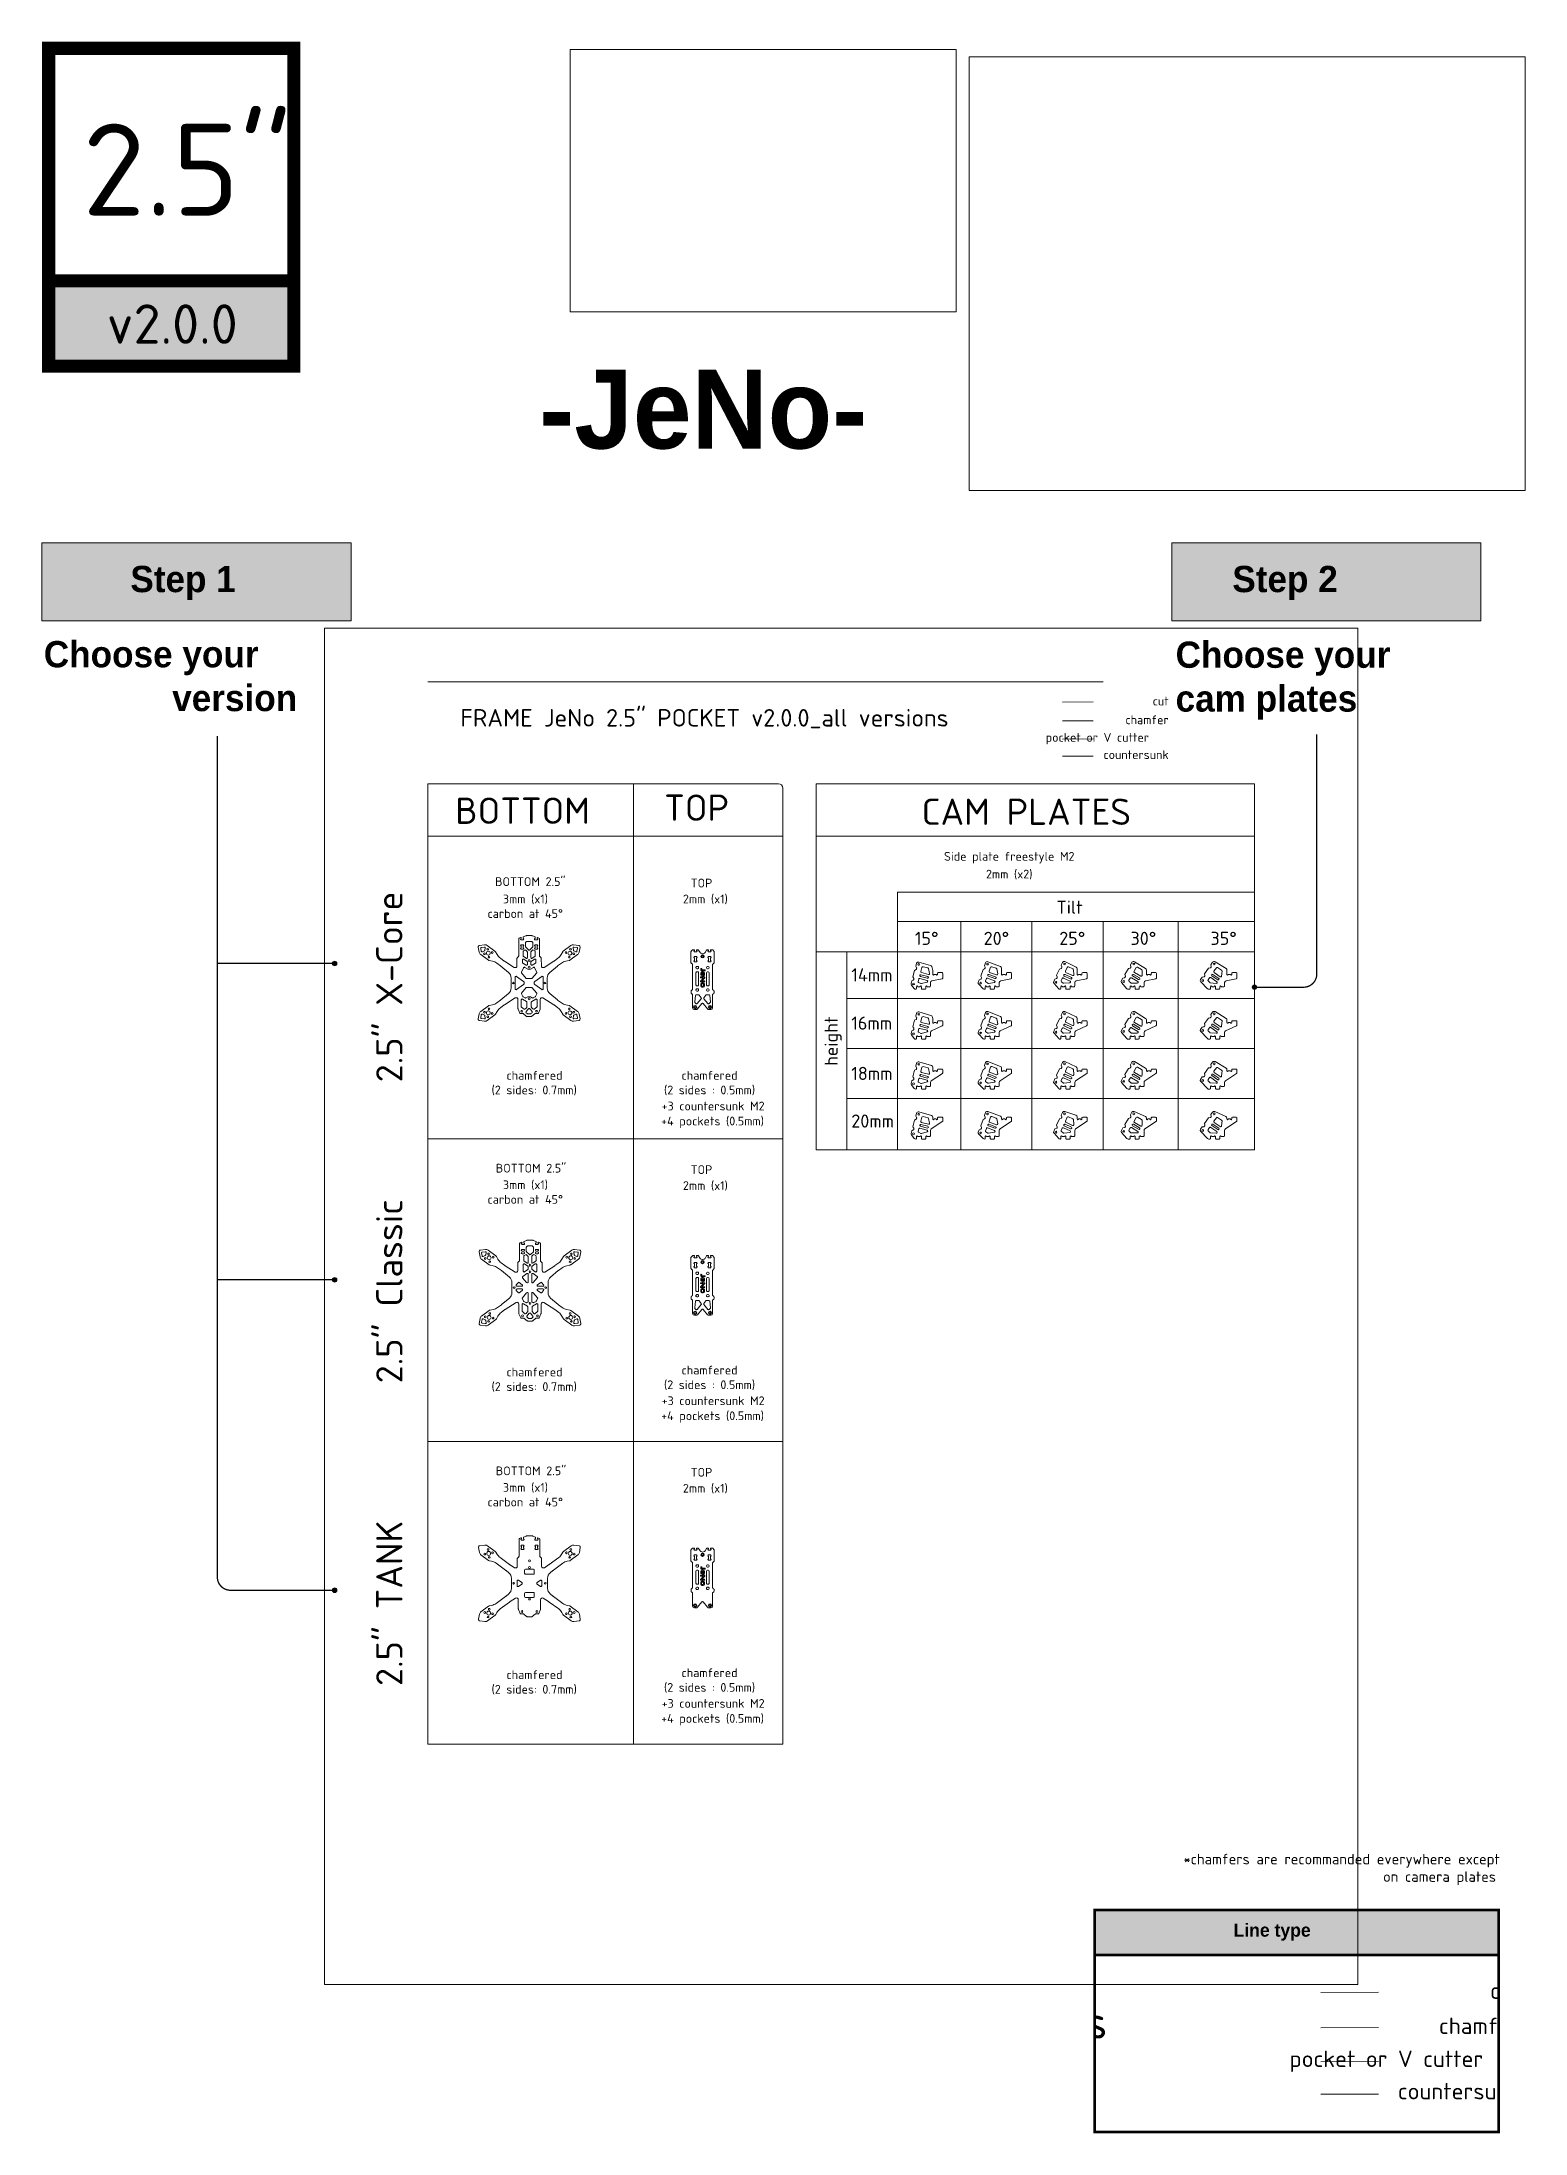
# Paper-space layout 'Présentation1' of a CAD drawing. Header units: millimetres. Extents: x 18 to 582, y 7 to 803.
# The model-space entities are those that its viewports show. They can reach past a viewport. Long polylines and large blocks are cut down to what shows.
import ezdxf

# ---------------------------------------------------------------- set-up
doc = ezdxf.new("R2010")
doc.units = ezdxf.units.MM
doc.header["$XCLIPFRAME"] = 0
doc.linetypes.add('ACAD_ISO03W100', pattern=[30, 12, -18])
doc.linetypes.add('JIS_09_08', pattern=[10.750000000000004, 8, -0.55, 0.55, -0.55, 0.55, -0.55])
doc.layers.get('0').update_dxf_attribs({"lineweight": 5})
doc.layers.get('Defpoints').update_dxf_attribs({"lineweight": 5})
for name, color, linetype, lineweight in [('Calque1', 150, 'Continuous', 5), ('Calque1_chamfered', 40, 'Continuous', 5), ('Calque1_pocket', 10, 'Continuous', 5), ('Calque2', 251, 'Continuous', 5), ('chamfered', 30, 'Continuous', 5), ('countersunk', 90, 'Continuous', 5), ('Cut', 150, 'Continuous', 5), ('pocket', 1, 'Continuous', 5)]:
    doc.layers.add(name, color=color, linetype=linetype, lineweight=lineweight)
doc.styles.get("Standard").update_dxf_attribs({"font": 'arial.ttf'})
picture_1 = doc.add_image_def('image1.jpg', size_in_pixel=(7087, 4810))
picture_2 = doc.add_image_def('image2.jpg', size_in_pixel=(1923, 1500))

psp = doc.layouts.new('Présentation1')

# ---------------------------------------------------------------- texts
at = {"linetype": 'JIS_09_08', "attachment_point": 1}
for s, width, insert, char_height in [('\\pi308.00339;{\\fISOCPEUR|b1|i0|c0|p34;2.5" }', 689.506779511229, (-274.5644570169832, 771.5333372770451), 35), ('\\pi320.75339;{\\fISOCPEUR|b1|i0|c0|p34;\\H0.75x;\\C254;v2.0.0}', 689.506779511229, (-278.1145286334011, 702.7889186515634), 20), ('\\pi258.16025;{\\fNeuropol|b1|i0|c0|p34;\\H1.5x;-JeNo-}', 689.506779511229, (-50.93199514038701, 677.9166653816915), 20), ('\\pi178.54252;{\\fNeuropol|b1|i0|c0|p34;\\C254;Step 1}', 227.5702963218501, (-126.8860456319357, 603.2574759896506), 10), ('\\pi167.9216;{\\fNeuropol|b1|i0|c0|p34;\\C254;Step 2}', 227.5702963218501, (303.056970145221, 603.2574759896506), 10), ('\\pi111.41834;{\\fNeuropol|b1|i0|c0|p34;Choose your \\P\\pi160.28271;version}', 227.5702963218501, (-92.70286947826702, 574.6515274411199), 10), ('{\\fNeuropol|b1|i0|c0|p34;Choose your \\Pcam plates}', 689.506779511229, (449.3979062585343, 574.4660683607277), 10), ('\\pi-9.37546,l16,t18.62454;{\\fISOCPEUR|b0|i0|c0|p34;*chamfers are recommanded everywhere except \\P\\pi66.57605,t82.57605;on camera plates}', 124.1760533896067, (445.7803420438986, 113.1259854469799), 4), ('\\pi184.97226;{\\fNeuropol|b1|i0|c0|p34;\\C254;Line type}', 227.5702963218501, (286.4828091653354, 86.59409218491805), 5)]:
    psp.add_mtext_dynamic_manual_height_columns(s, width=width, gutter_width=12.5, heights=[0], dxfattribs=dict(at, insert=insert, char_height=char_height))

msp = doc.modelspace()

# ---------------------------------------------------------------- texts
at = {"linetype": 'JIS_09_08', "attachment_point": 1}
for s, width, insert, char_height in [('{\\fISOCPEUR|b0|i0|c0|p34;FRAME JeNo 2.5" POCKET v2.0.0_all versions}', 689.506779511229, (36.942726, 490.5743690363679), 20), ('{\\fISOCPEUR|b0|i0|c0|p34;BOTTOM}', 327.756144, (31.17123802838751, 389.5086123690258), 30), ('{\\fISOCPEUR|b0|i0|c0|p34;TOP}', 327.756144, (269.671696497237, 392.9812631385553), 30), ('{\\fISOCPEUR|b0|i0|c0|p34;CAM PLATES}', 327.756144, (563.5887843098116, 388.3367659485098), 30), ('\\pi91.37807;{\\fISOCPEUR|b0|i0|c0|p34;Side plate freestyle M2}', 327.7561439170822, (497.7103158720137, 327.4067800481653), 10), ('\\pi138.37807;{\\fISOCPEUR|b0|i0|c0|p34;2mm (x2)}', 327.7561439170822, (498.6138222529489, 307.1307518748203), 10), ('{\\fISOCPEUR|b0|i0|c0|p34;BOTTOM 2.5"}', 327.7561439170822, (76.65311393284719, 298.5789840211032), 10), ('\\pi152.87807;{\\fISOCPEUR|b0|i0|c0|p34;TOP}', 327.7561439170822, (147.0357802005656, 296.9249139017502), 10), ('\\pi139.37807;{\\fISOCPEUR|b0|i0|c0|p34;3mm (x1)\\P\\pi121.87807;carbon at 45°}', 327.7561439170822, (-53.84567542593868, 278.7445806496785), 10), ('\\pi139.37807;{\\fISOCPEUR|b0|i0|c0|p34;2mm (x1)}', 327.7561439170822, (151.6580427496519, 278.7445806496785), 10), ('{\\fISOCPEUR|b0|i0|c0|p34;Tilt}', 40.63077035965856, (717.4148630227046, 271.78741588599), 15), ('{\\fISOCPEUR|b0|i0|c0|p34;15°}', 40.63077035965856, (555.8929682268844, 236.3010671111201), 15), ('{\\fISOCPEUR|b0|i0|c0|p34;20°}', 40.63077035965856, (634.4207552214011, 236.3010671111201), 15), ('{\\fISOCPEUR|b0|i0|c0|p34;25°}', 40.63077035965856, (720.6906406555808, 236.3010671111201), 15), ('{\\fISOCPEUR|b0|i0|c0|p34;30°}', 40.63077035965856, (802.0459680070888, 236.3010671111201), 15), ('{\\fISOCPEUR|b0|i0|c0|p34;35°}', 40.63077035965856, (893.3181919279723, 236.3010671111201), 15), ('{\\fISOCPEUR|b0|i0|c0|p34;14mm}', 40.63077035965856, (483.3023217471509, 194.5682031162064), 15), ('{\\fISOCPEUR|b0|i0|c0|p34;16mm}', 40.63077035965856, (483.3023217471509, 139.5343835085164), 15), ('{\\fISOCPEUR|b0|i0|c0|p34;18mm}', 40.63077035965856, (483.3023217471509, 82.10429014846113), 15), ('{\\fISOCPEUR|b0|i0|c0|p34;20mm}', 40.63077035965856, (483.3023217471509, 27.73303953873028), 15), ('{\\fISOCPEUR|b0|i0|c0|p34;BOTTOM 2.5"}', 327.7561439170822, (77.42121309468348, -28.59873516262769), 10), ('\\pi152.87807;{\\fISOCPEUR|b0|i0|c0|p34;TOP}', 327.7561439170822, (147.0357802005656, -30.25280528198073), 10), ('\\pi139.37807;{\\fISOCPEUR|b0|i0|c0|p34;3mm (x1)\\P\\pi121.87807;carbon at 45°}', 327.7561439170822, (-53.84567542593868, -47.54849622850634), 10), ('\\pi139.37807;{\\fISOCPEUR|b0|i0|c0|p34;2mm (x1)}', 327.7561439170822, (151.6580427496519, -48.43313853405243), 10), ('{\\fISOCPEUR|b0|i0|c0|p34;BOTTOM 2.5"}', 327.7561439170822, (77.42121309468348, -374.148113380284), 10), ('\\pi152.87807;{\\fISOCPEUR|b0|i0|c0|p34;TOP}', 327.7561439170822, (147.0357802005656, -375.802183499637), 10), ('\\pi139.37807;{\\fISOCPEUR|b0|i0|c0|p34;3mm (x1)\\P\\pi121.87807;carbon at 45°}', 327.7561439170822, (-53.84567542593868, -393.0978744461627), 10), ('\\pi139.37807;{\\fISOCPEUR|b0|i0|c0|p34;2mm (x1)}', 327.7561439170822, (151.6580427496519, -393.9825167517088), 10)]:
    msp.add_mtext_dynamic_manual_height_columns(s, width=width, gutter_width=12.5, heights=[0], dxfattribs=dict(at, insert=insert, char_height=char_height))
at = {"linetype": 'JIS_09_08', "attachment_point": 1, "rotation": 90}
for s, width, insert, char_height in [('{\\fISOCPEUR|b0|i0|c0|p34;2.5" X-Core}', 327.756144, (-59.05870909480109, 64.41893829801256), 30), ('{\\fISOCPEUR|b0|i0|c0|p34;height}', 40.63077035965856, (452.7801405392024, 83.18045657064884), 15), ('{\\fISOCPEUR|b0|i0|c0|p34;2.5" Classic}', 327.756144, (-59.05870909480109, -279.2051583316793), 30), ('{\\fISOCPEUR|b0|i0|c0|p34;2.5" TANK}', 327.756144, (-59.05870909480109, -624.7545365493356), 30)]:
    msp.add_mtext_dynamic_manual_height_columns(s, width=width, gutter_width=12.5, heights=[0], dxfattribs=dict(at, insert=insert, char_height=char_height))
at = {"layer": 'Calque1', "insert": (845.5961360592578, 504.6754733111098), "char_height": 10, "attachment_point": 3}
msp.add_mtext_dynamic_manual_height_columns('{\\fISOCPEUR|b0|i0|c0|p34;cut}', width=327.756144, gutter_width=12.5, heights=[0], dxfattribs=at)
at = {"layer": 'Calque1_pocket', "char_height": 10, "attachment_point": 1}
for insert in [(159.8429221122687, 41.88792803447268), (159.8429221122687, -294.5784465860988), (159.8429221122687, -640.1278248037551)]:
    msp.add_mtext_dynamic_manual_height_columns('\\pi163.87807;{\\fISOCPEUR|b0|i0|c0|p34;\\P\\pi106.37807;+4 pockets (0.5mm)}', width=327.7561439170822, gutter_width=12.5, heights=[0], dxfattribs=dict(at, insert=insert))
at = {"layer": 'chamfered', "insert": (845.5961360592578, 483.2685291520098), "char_height": 10, "attachment_point": 3}
msp.add_mtext_dynamic_manual_height_columns('{\\fISOCPEUR|b0|i0|c0|p34;chamfer }', width=327.756144, gutter_width=12.5, heights=[0], dxfattribs=at)
at = {"layer": 'chamfered', "linetype": 'JIS_09_08', "char_height": 10, "attachment_point": 1}
for s, insert in [('\\pi133.87807;{\\fISOCPEUR|b0|i0|c0|p34;chamfered\\P\\pi116.87807;(2 sides: 0.7mm)}', (-44.26647887934996, 77.34077726556248)), ('\\pi133.87807;{\\fISOCPEUR|b0|i0|c0|p34;chamfered\\P\\pi113.87807;(2 sides : 0.5mm)}', (155.57563555864, 77.34077726556248)), ('\\pi133.87807;{\\fISOCPEUR|b0|i0|c0|p34;chamfered\\P\\pi116.87807;(2 sides: 0.7mm)}', (-44.26647887934996, -261.2855460158352)), ('\\pi133.87807;{\\fISOCPEUR|b0|i0|c0|p34;chamfered\\P\\pi113.87807;(2 sides : 0.5mm)}', (155.5756355586399, -259.125597355009)), ('\\pi133.87807;{\\fISOCPEUR|b0|i0|c0|p34;chamfered\\P\\pi116.87807;(2 sides: 0.7mm)}', (-44.26647887934996, -606.8349242334915)), ('\\pi133.87807;{\\fISOCPEUR|b0|i0|c0|p34;chamfered\\P\\pi113.87807;(2 sides : 0.5mm)}', (155.5756355586399, -604.6749755726652))]:
    msp.add_mtext_dynamic_manual_height_columns(s, width=327.7561439170822, gutter_width=12.5, heights=[0], dxfattribs=dict(at, insert=insert))
at = {"layer": 'countersunk', "char_height": 10}
for s, width, insert, attachment_point in [('{\\fISOCPEUR|b0|i0|c0|p34;countersunk }', 327.756144, (845.5961360592578, 443.5249163217928), 3), ('\\pi163.87807;{\\fISOCPEUR|b0|i0|c0|p34;\\P\\pi106.87807;+3 countersunk M2}', 327.7561439170822, (159.8429221122687, 59.03750284932084), 1), ('\\pi163.87807;{\\fISOCPEUR|b0|i0|c0|p34;\\P\\pi106.87807;+3 countersunk M2}', 327.7561439170822, (159.8429221122687, -277.4288717712507), 1), ('\\pi163.87807;{\\fISOCPEUR|b0|i0|c0|p34;\\P\\pi106.87807;+3 countersunk M2}', 327.7561439170822, (159.8429221122687, -622.9782499889069), 1)]:
    msp.add_mtext_dynamic_manual_height_columns(s, width=width, gutter_width=12.5, heights=[0], dxfattribs=dict(at, insert=insert, attachment_point=attachment_point))
at = {"layer": 'pocket', "insert": (823.1602725302586, 463.2128334049444), "char_height": 10, "attachment_point": 3}
msp.add_mtext_dynamic_manual_height_columns('{\\fISOCPEUR|b0|i0|c0|p34;pocket or V cutter }', width=327.756144, gutter_width=12.5, heights=[0], dxfattribs=at)

# ---------------------------------------------------------------- blocks, each defined once
blk = doc.blocks.new('FIT')
at = {"layer": 'Calque1'}
for p, q in [((11.85159349826119, 11.62394100712049), (14.2682551585749, 15.82476961522297)), ((15.61810824880251, 16.20170610870082), (20.44602498903856, 13.53820668140861)), ((5.983342351036526, 1.423292027737261), (7.363695097136087, 3.822728159121879)), ((6.171559491905441, 0.1901138199123125), (8.140991763992247, -1.629330388605467)), ((8.730345159481544, 4.190185556600681), (16.04059447205901, -0.0286947833014892)), ((10.01814960188221, 6.333431465427565), (16.94704801371517, 2.334635796918291)), ((11.01784851901084, 8.065656068385579), (17.9467469308438, 4.066860399875622)), ((12.21854464347905, 10.25917380164083), (19.46312304402869, 6.078193361975081)), ((20.96297250259249, 12.66261528393033), (20.96297250259249, 6.944305663454088)), ((8.81957522690493, -1.89480708478095), (15.54074501349532, -1.894807084780723))]:
    blk.add_line(p, q, dxfattribs=at)
for centre in [(11.52004265973573, 20.02503104439506), (0, 0)]:
    blk.add_circle(centre, 1, dxfattribs=at)
for centre, radius, start, end in [((15.1350557623565, 15.32611471122254), 1, 61.11504476997477, 150.0889510060424), ((19.96297250259255, 12.66261528393033), 1, 0, 61.11504476997477), ((6.850142954818124, 0.9246371237368293), 1, 150.0889510060424, 227.2669512373494), ((8.2304957009178, 3.324073255121675), 1, 60.00995924156967, 150.0889510060441), ((10.51799906045016, 7.1995437669093), 1.000000000001718, 60.00995924165127, 240.0099592416513), ((12.71839410204291, 11.12528610311983), 1, 150.0889510060424, 240.0099592415603), ((17.4468974722804, 3.200748098397752), 1.000000000001718, 240.0099592416513, 60.00995924165127), ((19.96297250259249, 6.944305663454315), 1, 240.0099592415603, 0), ((8.81957522690493, -0.8948070847809503), 1, 227.2669512373518, 270), ((15.54074501349532, -0.894807084780723), 1, 270, 60.00995924156967)]:
    blk.add_arc(centre, radius, start, end, dxfattribs=at)

# ---------------------------------------------------------------- linework, layer by layer
at = {"layer": 'Calque1'}
for p, q in [((724.3308579370859, 498.5647490591518), (759.4741817683498, 498.669360179053)), ((112.3072809668463, -128.2292121519199), (112.3072809668463, -124.1663245309751)), ((112.6111572358591, -123.4484027029489), (113.3868592378277, -122.6962531642875)), ((114.0829829688149, -122.4141749923137), (116.4574084905687, -122.4141749923137)), ((118.8318340122405, -122.4141749923137), (116.4574084904866, -122.4141749923137)), ((120.3036597451963, -123.4484027029489), (119.5279577432277, -122.6962531642875)), ((120.6075360142092, -128.2292121519199), (120.6075360142091, -124.1663245309751)), ((61.25249707894977, -130.3731248794961), (61.87763080363175, -133.7534000289183)), ((61.98906895644928, -129.3656919967739), (65.39971811088401, -128.9361287244705)), ((63.11224371912112, -134.3613006380733), (65.46454657420848, -133.1579407842569)), ((66.35344542487894, -129.9282055421858), (65.92023285021207, -132.534684110095)), ((109.4771303235684, -134.2429033700577), (109.4771303235684, -138.8474057940443)), ((109.8983260754494, -139.6628723122776), (112.8789080856148, -141.7784386669677)), ((111.4179564959042, -132.3918808070616), (109.9140825340927, -133.4164790318596)), ((115.7503017093829, -132.0864464568303), (112.6001741856597, -128.9363189331065)), ((114.1648191149205, -133.9879064124275), (112.6881110665663, -132.5111983640736)), ((114.4577123337338, -140.9629721487349), (114.4577123337338, -134.6950131936141)), ((117.1645152716725, -132.0864464568303), (120.3146427953958, -128.9363189331065)), ((118.4571046473216, -140.9629721487349), (118.4571046473216, -134.6950131936141)), ((118.7499978661349, -133.9879064124275), (120.2267059144891, -132.5111983640736)), ((123.0164909056061, -139.6628723122776), (120.0359088954407, -141.7784386669677)), ((121.4968604851512, -132.3918808070616), (123.0007344469627, -133.4164790318596)), ((123.437686657487, -134.2429033700577), (123.4376866574871, -138.8474057940443)), ((166.5613715561766, -129.9282055421858), (166.9945841308434, -132.534684110095)), ((169.8025732619344, -134.3613006380733), (167.450270406847, -133.1579407842569)), ((170.9257480246062, -129.3656919967739), (167.5150988701715, -128.9361287244705)), ((171.6623199021057, -130.3731248794961), (171.0371861774238, -133.7534000289183)), ((108.7749927831835, -143.7014669614341), (108.7749927831835, -151.1683226690925)), ((110.3537970313025, -142.8860004432008), (114.0365165818528, -145.4999320674046)), ((110.3537970313025, -151.9837891873257), (114.0365165818528, -149.369857563122)), ((114.4577123337338, -148.5543910448887), (114.4577123337338, -146.3153985856384)), ((118.4571046473216, -148.5543910448887), (118.4571046473216, -146.3153985856384)), ((122.5610199497529, -142.8860004432008), (118.8783003992026, -145.4999320674046)), ((122.561019949753, -151.9837891873257), (118.8783003992026, -149.369857563122)), ((124.139824197872, -143.7014669614341), (124.139824197872, -151.1683226690925)), ((107.4357754728844, -196.5994117231703), (107.4357754728844, -189.2134473153223)), ((113.4720570251414, -191.0701218088629), (108.9504240224052, -188.3560460845815)), ((119.4427599559141, -191.0701218088629), (123.9643929586503, -188.3560460845815)), ((125.4790415081711, -196.5994117231703), (125.4790415081711, -189.2134473153223)), ((110.7723225062417, -199.75412952745), (107.8103007730605, -197.3796561719682)), ((112.16565607661, -199.6145041190548), (113.7252673461652, -197.7451226732946)), ((113.9574084756207, -191.9275230396038), (113.9574084756207, -197.1045036328919)), ((118.9574085054348, -191.9275230396038), (118.9574085054348, -197.1045036328919)), ((120.7491609044455, -199.6145041190548), (119.1895496348903, -197.7451226732946)), ((122.1424944748138, -199.75412952745), (125.104516207995, -197.3796561719682)), ((61.25249707894977, -209.551909607218), (61.87763080363175, -206.1716344577967)), ((61.98906895644928, -210.5593424899407), (65.39971811088401, -210.9889057622436)), ((63.11224371912112, -205.5637338486417), (65.46454657420848, -206.7670937024577)), ((66.35344542487894, -209.9968289445282), (65.92023285021207, -207.3903503766201)), ((166.5613715561766, -209.9968289445282), (166.9945841308434, -207.3903503766201)), ((169.8025732619344, -205.5637338486417), (167.450270406847, -206.7670937024577)), ((170.9257480246062, -210.5593424899407), (167.5150988701715, -210.9889057622436)), ((171.6623199021057, -209.551909607218), (171.0371861774238, -206.1716344577967))]:
    msp.add_line(p, q, dxfattribs=at)
for points in [[(306.9641650636847, 194.0590735976552), (307.9641650636848, 194.0590735976552, 0.4142135623730951), (308.9641650636847, 195.0590735976552), (308.9641650636847, 195.6635469863654, 0.4142135623730951), (307.9641650636848, 196.6635469863654), (306.9641650636847, 196.6635469863654, 0.4142135623730951), (305.9641650636848, 195.6635469863654), (305.9641650636848, 195.0590735976552, 0.4142135623730951)], [(320.0610422056363, 194.0590735976552), (319.0610422056364, 194.0590735976552, -0.4142135623730951), (318.0610422056363, 195.0590735976552), (318.0610422056363, 195.6635469863654, -0.4142135623730951), (319.0610422056364, 196.6635469863654), (320.0610422056363, 196.6635469863654, -0.4142135623730951), (321.0610422056364, 195.6635469863654), (321.0610422056364, 195.0590735976552, -0.4142135623730951)], [(306.9641650636847, 171.1290744660605), (307.9641650636848, 171.1290744660605, -0.4142135623730951), (308.9641650636847, 170.1290744660605), (308.9641650636847, 169.5246010773503, -0.4142135623730951), (307.9641650636848, 168.5246010773503), (306.9641650636847, 168.5246010773503, -0.4142135623730951), (305.9641650636848, 169.5246010773503), (305.9641650636848, 170.1290744660605, -0.4142135623730951)], [(320.0610422056363, 171.1290744660605), (319.0610422056364, 171.1290744660605, 0.4142135623730951), (318.0610422056363, 170.1290744660605), (318.0610422056363, 169.5246010773503, 0.4142135623730951), (319.0610422056364, 168.5246010773503), (320.0610422056363, 168.5246010773503, 0.4142135623730951), (321.0610422056364, 169.5246010773503), (321.0610422056364, 170.1290744660605, 0.4142135623730951)], [(306.9641650636847, -155.0177584658513), (307.9641650636848, -155.0177584658513, 0.4142135623730951), (308.9641650636847, -154.0177584658513), (308.9641650636847, -153.4132850771411, 0.4142135623730951), (307.9641650636848, -152.4132850771411), (306.9641650636847, -152.4132850771411, 0.4142135623730951), (305.9641650636848, -153.4132850771411), (305.9641650636848, -154.0177584658513, 0.4142135623730951)], [(320.0610422056363, -155.0177584658513), (319.0610422056364, -155.0177584658513, -0.4142135623730951), (318.0610422056363, -154.0177584658513), (318.0610422056363, -153.4132850771411, -0.4142135623730951), (319.0610422056364, -152.4132850771411), (320.0610422056363, -152.4132850771411, -0.4142135623730951), (321.0610422056364, -153.4132850771411), (321.0610422056364, -154.0177584658513, -0.4142135623730951)], [(306.9641650636847, -177.947757597446), (307.9641650636848, -177.947757597446, -0.4142135623730951), (308.9641650636847, -178.947757597446), (308.9641650636847, -179.5522309861562, -0.4142135623730951), (307.9641650636848, -180.5522309861562), (306.9641650636847, -180.5522309861562, -0.4142135623730951), (305.9641650636848, -179.5522309861562), (305.9641650636848, -178.947757597446, -0.4142135623730951)], [(320.0610422056363, -177.947757597446), (319.0610422056364, -177.947757597446, 0.4142135623730951), (318.0610422056363, -178.947757597446), (318.0610422056363, -179.5522309861562, 0.4142135623730951), (319.0610422056364, -180.5522309861562), (320.0610422056363, -180.5522309861562, 0.4142135623730951), (321.0610422056364, -179.5522309861562), (321.0610422056364, -178.947757597446, 0.4142135623730951)], [(306.9641650636847, -489.0399229256704), (307.9641650636848, -489.0399229256704, 0.4142135623730951), (308.9641650636847, -488.0399229256704), (308.9641650636847, -487.4354495369602, 0.4142135623730951), (307.9641650636848, -486.4354495369602), (306.9641650636847, -486.4354495369602, 0.4142135623730951), (305.9641650636848, -487.4354495369602), (305.9641650636848, -488.0399229256704, 0.4142135623730951)], [(320.0610422056363, -489.0399229256704), (319.0610422056364, -489.0399229256704, -0.4142135623730951), (318.0610422056363, -488.0399229256704), (318.0610422056363, -487.4354495369602, -0.4142135623730951), (319.0610422056364, -486.4354495369602), (320.0610422056363, -486.4354495369602, -0.4142135623730951), (321.0610422056364, -487.4354495369602), (321.0610422056364, -488.0399229256704, -0.4142135623730951)], [(306.9641650636847, -511.9699220572652), (307.9641650636848, -511.9699220572652, -0.4142135623730951), (308.9641650636847, -512.9699220572652), (308.9641650636847, -513.5743954459753, -0.4142135623730951), (307.9641650636848, -514.5743954459753), (306.9641650636847, -514.5743954459753, -0.4142135623730951), (305.9641650636848, -513.5743954459753), (305.9641650636848, -512.9699220572652, -0.4142135623730951)], [(320.0610422056363, -511.9699220572652), (319.0610422056364, -511.9699220572652, 0.4142135623730951), (318.0610422056363, -512.9699220572652), (318.0610422056363, -513.5743954459753, 0.4142135623730951), (319.0610422056364, -514.5743954459753), (320.0610422056363, -514.5743954459753, 0.4142135623730951), (321.0610422056364, -513.5743954459753), (321.0610422056364, -512.9699220572652, 0.4142135623730951)]]:
    msp.add_lwpolyline(points, format="xyb", close=True, dxfattribs=at)
for points in [[(116.4574084905223, -208.0848354745411), (113.8818301674755, -208.0835703163148, -0.1758951040308064), (113.2404414682617, -207.8503756130226), (109.9928797097468, -205.1318954537933, 0.1758951040307703), (109.3514910105327, -204.8987007505007), (106.803527041029, -204.897449156811, -0.2976451201785255), (105.888147677141, -204.2989229204541), (103.8958440969153, -199.7539365643529, -0.103774254868695), (103.7275854923844, -198.9500068519541), (103.7314763944724, -188.7327190393912, 0.5903149385289596), (100.6658972648453, -187.0394619698154), (88.19521238272114, -194.8908883598337, 0.0173581740602195), (87.94884608748703, -195.0582120994263), (83.60195543521262, -198.2363865107877, 0.109594061716963), (79.9205925024637, -202.4239289848479), (78.18208153222326, -205.5848575715545, -0.1095940617166392), (77.44580894567366, -206.4223660663643), (68.69692052108371, -212.8190057665911, -0.1914404405763938), (65.62844497566628, -213.612380759068), (59.86362848172269, -212.8863156244729, -0.4311811920311702), (58.39048472672596, -210.871449859028), (59.44711091246927, -205.1579727310382, -0.1914404405761393), (61.13379269199549, -202.4746742709094), (69.88268111658545, -196.0780345706812, -0.1095940617167772), (70.90405201583178, -195.6304641440956), (74.44337841627498, -194.932568338701, 0.1095940617166939), (79.55023291250677, -192.6947162057745), (83.89747929507654, -189.5162817066843, 0.0173068668104816), (84.13097194096235, -189.3328381528895), (92.9296765341237, -181.91366696068, 0.2210631028513245), (95.77263217967379, -175.7977129446467), (95.77263217967379, -164.1273215420692, 0.2210631028513136), (92.92967653412393, -158.0113675260359), (84.13097194096235, -150.592196333825, 0.0173068668104816), (83.89747929507654, -150.4087527800298), (79.55023291250677, -147.2303182809396, 0.1095940617166939), (74.44337841627498, -144.992466148014), (70.90405201583178, -144.2945703426189, -0.1095940617167772), (69.88268111658545, -143.8469999160338), (61.13379269199549, -137.4503602158052, -0.1914404405761393), (59.44711091246927, -134.7670617556764), (58.39048472672596, -129.0535846276866, -0.4311811920311702), (59.86362848172269, -127.0387188622417), (65.62844497566628, -126.3126537276466, -0.1914404405763938), (68.69692052108371, -127.106028720123), (77.44580894567366, -133.5026684203499, -0.1095940617166392), (78.18208153222326, -134.3401769151601), (79.9205925024637, -137.5011055018662, 0.109594061716963), (83.60195543521262, -141.6886479759273), (87.94884608748703, -144.8668223872887, 0.0173581740602195), (88.19521238272114, -145.0341461268813), (99.46971101935492, -152.1324648613058, 0.5898673615931324), (102.5352893970014, -150.4418636254263), (102.5433779430366, -141.9015499366232, -0.1836568997869751), (102.7965238219872, -141.2375086231618), (104.2869434645851, -139.5636067040282, 0.1837596001191382), (104.5400896409449, -138.8991680007534), (104.5506479949646, -119.6920890393562, -0.3161125358143195), (105.2119278197317, -118.7517515391132), (106.7321200094077, -118.2044813363159, -0.5196083169837095), (107.4014799611557, -118.6751705487945), (107.4012933584506, -119.0550517927345, 0.9999030474641815), (107.4003523009637, -120.6550515235385), (109.4588273517397, -120.6620940406578, 1.021867348273252), (109.5012931050967, -119.056083340457), (109.5022012764366, -117.2072502315472), (112.7107239617048, -116.0521799236153, -0.0928435768533738), (113.4346044104995, -115.9169639189167), (116.4574084905678, -115.9183318974765)], [(116.4574084905223, -208.0848354745411), (119.03298681358, -208.0835703163148, 0.1758951040308064), (119.6743755127938, -207.8503756130226), (122.9219372713087, -205.1318954537933, -0.1758951040307703), (123.5633259705227, -204.8987007505007), (126.1112899400265, -204.897449156811, 0.2976451201785255), (127.0266693039145, -204.2989229204541), (129.0189728841402, -199.7539365643529, 0.103774254868695), (129.1872314886711, -198.9500068519541), (129.1833405865831, -188.7327190393912, -0.5903149385289596), (132.2489197162102, -187.0394619698154), (144.7196045983344, -194.8908883598337, -0.0173581740602195), (144.9659708935685, -195.0582120994263), (149.3128615458429, -198.2363865107877, -0.109594061716963), (152.9942244785918, -202.4239289848479), (154.7327354488323, -205.5848575715545, 0.1095940617166392), (155.4690080353819, -206.4223660663643), (164.2178964599718, -212.8190057665911, 0.1914404405763938), (167.2863720053892, -213.612380759068), (173.0511884993328, -212.8863156244729, 0.4311811920311702), (174.5243322543295, -210.871449859028), (173.4677060685863, -205.1579727310382, 0.1914404405761393), (171.78102428906, -202.4746742709094), (163.0321358644701, -196.0780345706812, 0.1095940617167772), (162.0107649652237, -195.6304641440956), (158.4714385647805, -194.932568338701, -0.1095940617166939), (153.3645840685487, -192.6947162057745), (149.017337685979, -189.5162817066843, -0.0173068668104816), (148.7838450400932, -189.3328381528895), (139.9851404469318, -181.91366696068, -0.2210631028513245), (137.1421848013817, -175.7977129446467), (137.1421848013817, -164.1273215420692, -0.2210631028513136), (139.9851404469316, -158.0113675260359), (148.7838450400932, -150.592196333825, -0.0173068668104816), (149.017337685979, -150.4087527800298), (153.3645840685487, -147.2303182809396, -0.1095940617166939), (158.4714385647805, -144.992466148014), (162.0107649652237, -144.2945703426189, 0.1095940617167772), (163.0321358644701, -143.8469999160338), (171.78102428906, -137.4503602158052, 0.1914404405761393), (173.4677060685863, -134.7670617556764), (174.5243322543295, -129.0535846276866, 0.4311811920311702), (173.0511884993328, -127.0387188622417), (167.2863720053892, -126.3126537276466, 0.1914404405763938), (164.2178964599718, -127.106028720123), (155.4690080353819, -133.5026684203499, 0.1095940617166392), (154.7327354488323, -134.3401769151601), (152.9942244785918, -137.5011055018662, -0.109594061716963), (149.3128615458429, -141.6886479759273), (144.9659708935685, -144.8668223872887, -0.0173581740602195), (144.7196045983344, -145.0341461268813), (133.4451059617006, -152.1324648613058, -0.5898673615931324), (130.3795275840541, -150.4418636254263), (130.3714390380189, -141.9015499366232, 0.1836568997869751), (130.1182931590683, -141.2375086231618), (128.6278735164704, -139.5636067040282, -0.1837596001191382), (128.3747273401106, -138.8991680007534), (128.3641689860909, -119.6920890393562, 0.3161125358143195), (127.7028891613238, -118.7517515391132), (126.1826969716478, -118.2044813363159, 0.5196083169837095), (125.5133370198998, -118.6751705487945), (125.5135236226049, -119.0550517927345, -0.9999030474641815), (125.5144646800918, -120.6550515235385), (123.4559896293158, -120.6620940406578, -1.021867348273252), (123.4135238759588, -119.056083340457), (123.4126157046189, -117.2072502315472), (120.2040930193507, -116.0521799236153, 0.0928435768533738), (119.480212570556, -115.9169639189167), (116.4574084904877, -115.9183318974765)]]:
    msp.add_lwpolyline(points, format="xyb", dxfattribs=at)
for centre, radius in [((65.44733307758617, -136.608898261386), 1), ((69.20340857954352, -131.4715938296417), 0.9999999999999998), ((70.58463750922328, -140.3649737632672), 0.9999999999999998), ((74.34071301118286, -135.2276693315202), 1), ((158.5741039698727, -135.2276693315202), 1), ((162.3301794718322, -140.3649737632672), 0.9999999999999998), ((163.711408401512, -131.4715938296417), 0.9999999999999998), ((167.4674839034693, -136.608898261386), 1), ((98.42618557026368, -169.9625172433575), 1), ((134.4886314107918, -169.9625172433575), 1), ((65.44733307758617, -203.31613622533), 1), ((70.58463750922328, -199.5600607234487), 0.9999999999999998), ((162.3301794718322, -199.5600607234487), 0.9999999999999998), ((167.4674839034693, -203.31613622533), 1), ((69.20340857954352, -208.4534406570747), 0.9999999999999998), ((74.34071301118286, -204.6973651551957), 1), ((158.5741039698727, -204.6973651551957), 1), ((163.711408401512, -208.4534406570747), 0.9999999999999998)]:
    msp.add_circle(centre, radius, dxfattribs=at)
for centre, radius, start, end in [((113.3072809668463, -124.1663245309751), 1, 134.1168318182061, 180), ((114.0829829688149, -123.4141749923137), 1, 90, 134.1168318182061), ((118.8318340122405, -123.4141749923137), 1, 45.88316818179381, 90), ((119.6075360142091, -124.1663245309751), 1, 0, 45.88316818179381), ((62.09629875019436, -130.2170757833951), 0.8581098885273911, 97.17847155118776, 190.4776587482691), ((62.72143247487793, -133.5973509328178), 0.8581098885273911, 190.4776587483222, 297.092773924365), ((65.50694790462751, -129.7875125110922), 0.8581098885273911, 350.5633563749786, 97.17847155113846), ((65.07373532996371, -132.3939910790009), 0.858109888527391, 297.092773924365, 350.5633563750846), ((110.4771303235684, -134.2429033700577), 1, 124.2668358576518, 180), ((110.4771303235684, -138.8474057940443), 1, 180, 234.633516300349), ((111.9810042853798, -133.2183051452598), 1, 45.0000000000046, 124.2668358576518), ((113.3072809668463, -128.2292121519199), 1, 180, 225), ((113.4577123337338, -134.6950131936141), 1, 0, 45.0000000000046), ((116.4574084905696, -131.3793396756437), 1, 225.0000000000046, 314.9999999999954), ((119.4571046473216, -134.6950131936141), 1, 134.9999999999954, 180), ((120.9338126956756, -133.2183051452598), 1, 55.73316414234822, 134.9999999999954), ((119.6075360142092, -128.2292121519199), 1, 315, 0), ((122.437686657487, -134.2429033700577), 1, 0, 55.73316414234822), ((122.4376866574871, -138.8474057940443), 1, 305.366483699651, 0), ((167.407869076428, -129.7875125110922), 0.8581098885273911, 82.82152844886156, 189.4366436250213), ((167.8410816510918, -132.3939910790009), 0.858109888527391, 189.4366436249153, 242.907226075635), ((170.1933845061776, -133.5973509328178), 0.8581098885273911, 242.907226075635, 349.5223412516778), ((170.8185182308612, -130.2170757833951), 0.8581098885273911, 349.5223412517308, 82.82152844881227), ((109.7749927831835, -143.7014669614341), 1, 54.633516300349, 180), ((109.7749927831835, -151.1683226690925), 1, 180, 305.3664836996501), ((113.4577123337338, -140.9629721487349), 1, 234.633516300349, 0), ((113.4577123337338, -146.3153985856384), 1, 0, 54.633516300349), ((113.4577123337338, -148.5543910448887), 1, 305.3664836996501, 0), ((119.4571046473216, -140.9629721487349), 1, 180, 305.366483699651), ((119.4571046473216, -146.3153985856384), 1, 125.366483699651, 180), ((119.4571046473216, -148.5543910448887), 1, 180, 234.6335163003535), ((123.139824197872, -143.7014669614341), 1, 0, 125.366483699651), ((123.139824197872, -151.1683226690925), 1, 234.6335163003535, 0), ((108.4357754728844, -189.2134473153223), 1, 59.02603355890846, 180), ((124.4790415081711, -189.2134473153223), 1, 0, 120.9739664410915), ((108.4357754728844, -196.5994117231703), 1, 180, 231.2829623545286), ((111.3977972060656, -198.9738850786521), 1, 231.2829623545321, 320.162004715263), ((112.9574084756207, -191.9275230396038), 1, 0, 59.02603355890846), ((112.9574084756207, -197.1045036328919), 1, 320.1620047152421, 0), ((119.9574085054348, -191.9275230396038), 1, 120.9739664410915, 180), ((119.9574085054348, -197.1045036328919), 1, 180, 219.837995284737), ((121.5170197749899, -198.9738850786521), 1, 219.837995284737, 308.7170376454679), ((124.4790415081711, -196.5994117231703), 1, 308.7170376454679, 0), ((62.09629875019436, -209.707958703319), 0.8581098885273911, 169.5223412517308, 262.8215284488123), ((62.72143247487793, -206.3276835538968), 0.8581098885273911, 62.90722607563865, 169.5223412516778), ((65.50694790462751, -210.1375219756223), 0.8581098885273911, 262.8215284488616, 9.43664362502134), ((65.07373532996371, -207.5310434077137), 0.858109888527391, 9.436643624915323, 62.90722607563865), ((167.407869076428, -210.1375219756223), 0.8581098885273911, 170.5633563749787, 277.1784715511385), ((167.8410816510918, -207.5310434077137), 0.858109888527391, 117.0927739243613, 170.5633563750847), ((170.1933845061776, -206.3276835538968), 0.8581098885273911, 10.47765874832219, 117.0927739243613), ((170.8185182308612, -209.707958703319), 0.8581098885273911, 277.1784715511877, 10.47765874826917)]:
    msp.add_arc(centre, radius, start, end, dxfattribs=at)
at = {"layer": 'Calque1_pocket'}
for p, q in [((311.4412067971475, 189.3658173479048), (311.4412067971475, 187.2614383491759)), ((311.4577558251299, 187.2614383491759), (311.4412067971475, 187.2614383491759)), ((311.5735185491126, 184.7107578663113), (315.5175863338822, 184.7107578663113)), ((312.4812067971466, 189.3658173479048), (312.4812067971466, 187.2614383491759)), ((315.9122045756808, 183.8521187616002), (312.7049724130125, 180.1147112990061)), ((312.7049724130152, 180.1147112990061), (315.5175863338822, 180.1147112990079)), ((314.2995634004515, 190.6658173479049), (312.7412067971477, 190.6658173479049)), ((314.5595634004526, 189.3658173479048), (314.5595634004526, 187.022987066111)), ((315.5995634004516, 189.3658173479048), (315.5995634004516, 187.022987066111)), ((311.4256438688721, 176.6461393844506), (311.4256438688721, 174.3835192160463)), ((312.4656438688712, 176.6461393844506), (312.4656438688712, 174.3835192160463)), ((314.2995634004488, 177.9461393844508), (312.7256438688724, 177.9461393844508)), ((314.2995634004488, 176.9061393844517), (312.7256438688724, 176.9061393844517)), ((314.2995634004488, 174.1235192160452), (312.7256438688724, 174.1235192160452)), ((314.2995634004488, 173.0835192160461), (312.7256438688724, 173.0835192160461)), ((314.5595634004499, 176.6461393844506), (314.5595634004499, 174.3835192160463)), ((315.5995634004489, 176.6461393844506), (315.5995634004489, 174.3835192160463)), ((311.4412067971475, -159.7110147156018), (311.4412067971475, -161.8153937143306)), ((311.4577558251299, -161.8153937143306), (311.4412067971475, -161.8153937143306)), ((311.5735185491126, -164.3660741971953), (315.5175863338822, -164.3660741971953)), ((312.4812067971466, -159.7110147156018), (312.4812067971466, -161.8153937143306)), ((315.9122045756808, -165.2247133019064), (312.7049724130125, -168.9621207645005)), ((314.2995634004515, -158.4110147156016), (312.7412067971477, -158.4110147156016)), ((314.5595634004526, -159.7110147156018), (314.5595634004526, -162.0538449973955)), ((315.5995634004516, -159.7110147156018), (315.5995634004516, -162.0538449973955)), ((311.4256438688721, -172.4306926790559), (311.4256438688721, -174.6933128474602)), ((312.4656438688712, -172.4306926790559), (312.4656438688712, -174.6933128474602)), ((312.7049724130152, -168.9621207645005), (315.5175863338822, -168.9621207644986)), ((314.2995634004488, -171.1306926790557), (312.7256438688724, -171.1306926790557)), ((314.2995634004488, -172.1706926790548), (312.7256438688724, -172.1706926790548)), ((314.2995634004488, -174.9533128474613), (312.7256438688724, -174.9533128474613)), ((314.2995634004488, -175.9933128474604), (312.7256438688724, -175.9933128474604)), ((314.5595634004499, -172.4306926790559), (314.5595634004499, -174.6933128474602)), ((315.5995634004489, -172.4306926790559), (315.5995634004489, -174.6933128474602)), ((311.4412067971475, -493.7331791754209), (311.4412067971475, -495.8375581741497)), ((311.4577558251299, -495.8375581741497), (311.4412067971475, -495.8375581741497)), ((312.4812067971466, -493.7331791754209), (312.4812067971466, -495.8375581741497)), ((314.2995634004515, -492.4331791754207), (312.7412067971477, -492.4331791754207)), ((314.5595634004526, -493.7331791754209), (314.5595634004526, -496.0760094572147)), ((315.5995634004516, -493.7331791754209), (315.5995634004516, -496.0760094572147)), ((311.4256438688721, -506.452857138875), (311.4256438688721, -508.7154773072793)), ((311.5735185491126, -498.3882386570144), (315.5175863338822, -498.3882386570144)), ((312.4656438688712, -506.452857138875), (312.4656438688712, -508.7154773072793)), ((315.9122045756808, -499.2468777617254), (312.7049724130125, -502.9842852243196)), ((312.7049724130152, -502.9842852243196), (315.5175863338822, -502.9842852243177)), ((314.2995634004488, -505.1528571388749), (312.7256438688724, -505.1528571388749)), ((314.2995634004488, -506.1928571388739), (312.7256438688724, -506.1928571388739)), ((314.2995634004488, -508.9754773072804), (312.7256438688724, -508.9754773072804)), ((314.5595634004499, -506.452857138875), (314.5595634004499, -508.7154773072793)), ((315.5995634004489, -506.452857138875), (315.5995634004489, -508.7154773072793)), ((314.2995634004488, -510.0154773072794), (312.7256438688724, -510.0154773072794))]:
    msp.add_line(p, q, dxfattribs=at)
for points in [[(316.0910509767386, 191.6880777516594), (312.7048023689272, 191.6880777516594, -0.2450663637303342), (311.766696265619, 192.1772529024088, -0.113398850918212), (311.5355525867185, 192.7498952755209, -0.0371575522549479), (311.4384023644666, 193.9102479557564, -0.049183095109329)], [(316.0910509767386, 192.7280777516584), (312.7048023689272, 192.7280777516584, -0.2450663637312717), (312.6194417910451, 192.7725889998078, -0.1133988509190671), (312.5626292226038, 192.913338183042, -0.037157552254976), (312.4783578819793, 193.9198667703536)], [(311.5735185491126, 183.6707578663122), (314.3861324699806, 183.6707578663122), (311.1789003073141, 179.9333504037172, 0.6409682668034211), (311.5735185491126, 179.0747112990043), (315.5175863338822, 179.0747112990088)], [(312.7412067971477, 189.6258173479059), (312.958197407032, 189.6258173479059), (312.9581974070484, 186.2429870661076, 0.4142135623714801), (313.4781974070479, 185.7229870661108), (314.2995634004515, 185.7229870661108)], [(311.5735185491126, -165.4060741971943), (314.3861324699806, -165.4060741971943), (311.1789003073141, -169.1434816597893, 0.6409682668034211), (311.5735185491126, -170.0021207645022), (315.5175863338822, -170.0021207644977)], [(316.0910509767386, -157.3887543118471), (312.7048023689272, -157.3887543118471, -0.2450663637303342), (311.766696265619, -156.8995791610978, -0.113398850918212), (311.5355525867185, -156.3269367879857, -0.0371575522549479), (311.4384023644666, -155.1665841077501, -0.049183095109329)], [(316.0910509767386, -156.3487543118481), (312.7048023689272, -156.3487543118481, -0.2450663637312717), (312.6194417910451, -156.3042430636988, -0.1133988509190671), (312.5626292226038, -156.1634938804645, -0.037157552254976), (312.4783578819793, -155.156965293153)], [(312.7412067971477, -159.4510147156006), (312.958197407032, -159.4510147156006), (312.9581974070484, -162.8338449973989, 0.4142135623714801), (313.4781974070479, -163.3538449973957), (314.2995634004515, -163.3538449973957)], [(316.0910509767386, -491.4109187716662), (312.7048023689272, -491.4109187716662, -0.2450663637303342), (311.766696265619, -490.9217436209169, -0.113398850918212), (311.5355525867185, -490.3491012478048, -0.0371575522549479), (311.4384023644666, -489.1887485675693, -0.049183095109329)], [(316.0910509767386, -490.3709187716672), (312.7048023689272, -490.3709187716672, -0.2450663637312717), (312.6194417910451, -490.3264075235179, -0.1133988509190671), (312.5626292226038, -490.1856583402836, -0.037157552254976), (312.4783578819793, -489.1791297529721)], [(312.7412067971477, -493.4731791754197), (312.958197407032, -493.4731791754197), (312.9581974070484, -496.8560094572181, 0.4142135623714801), (313.4781974070479, -497.3760094572148), (314.2995634004515, -497.3760094572148)], [(311.5735185491126, -499.4282386570135), (314.3861324699806, -499.4282386570135), (311.1789003073141, -503.1656461196084, 0.6409682668034211), (311.5735185491126, -504.0242852243213), (315.5175863338822, -504.0242852243168)]]:
    msp.add_lwpolyline(points, format="xyb", dxfattribs=at)
for points in [[(314.2995634004515, 189.6258173479059), (313.9981974070311, 189.6258173479059), (313.9981974070456, 186.7629870661098), (314.2995634004515, 186.7629870661098)], [(314.2995634004515, -159.4510147156006), (313.9981974070311, -159.4510147156006), (313.9981974070456, -162.3138449973967), (314.2995634004515, -162.3138449973967)], [(314.2995634004515, -493.4731791754197), (313.9981974070311, -493.4731791754197), (313.9981974070456, -496.3360094572158), (314.2995634004515, -496.3360094572158)]]:
    msp.add_lwpolyline(points, dxfattribs=at)
for centre, radius, start, end in [((311.9583801232225, 193.9150573630536), 0.5199999999999406, 0.5299282095855113, 180.5299282095855), ((316.0910509767386, 192.2080777516589), 0.5199999999995271, 270, 90), ((311.5735185491126, 184.1907578663117), 0.5199999999995271, 90, 270), ((312.7412067971477, 189.3658173479048), 1.3, 90, 180), ((311.9694813111387, 187.2614383491759), 0.5117254860095045, 180, 0), ((312.7412067971477, 189.3658173479048), 0.26, 90, 180), ((314.2995634004515, 189.3658173479048), 1.3, 0, 90), ((314.2995634004515, 189.3658173479048), 0.26, 0, 90), ((314.2995634004515, 187.022987066111), 1.3, 270, 0), ((314.2995634004515, 187.022987066111), 0.26, 270, 0), ((315.5175863338822, 184.1907578663117), 0.5200000000000001, 319.3656689924385, 90), ((315.5175863338822, 179.5947112990084), 0.5199999999995271, 270, 90), ((312.7256438688724, 176.6461393844506), 1.3, 90, 180), ((312.7256438688724, 174.3835192160463), 1.3, 180, 270), ((312.7256438688724, 176.6461393844506), 0.26, 90, 180), ((312.7256438688724, 174.3835192160463), 0.26, 180, 270), ((314.2995634004488, 176.6461393844506), 1.3, 0, 90), ((314.2995634004488, 176.6461393844506), 0.26, 0, 90), ((314.2995634004488, 174.3835192160463), 1.3, 270, 0), ((314.2995634004488, 174.3835192160463), 0.26, 270, 0), ((311.5735185491126, -164.8860741971948), 0.5199999999995271, 90, 270), ((311.9583801232225, -155.1617747004529), 0.5199999999999406, 0.5299282095855065, 180.5299282095855), ((312.7412067971477, -159.7110147156018), 1.3, 90, 180), ((311.9694813111387, -161.8153937143306), 0.5117254860095045, 180, 0), ((312.7412067971477, -159.7110147156018), 0.26, 90, 180), ((314.2995634004515, -159.7110147156018), 1.3, 0, 90), ((314.2995634004515, -159.7110147156018), 0.26, 0, 90), ((314.2995634004515, -162.0538449973955), 1.3, 270, 0), ((314.2995634004515, -162.0538449973955), 0.26, 270, 0), ((315.5175863338822, -164.8860741971948), 0.5200000000000001, 319.3656689924385, 90), ((316.0910509767386, -156.8687543118476), 0.5199999999995271, 270, 90), ((312.7256438688724, -172.4306926790559), 1.3, 90, 180), ((312.7256438688724, -174.6933128474602), 1.3, 180, 270), ((312.7256438688724, -172.4306926790559), 0.26, 90, 180), ((312.7256438688724, -174.6933128474602), 0.26, 180, 270), ((314.2995634004488, -172.4306926790559), 1.3, 0, 90), ((314.2995634004488, -172.4306926790559), 0.26, 0, 90), ((314.2995634004488, -174.6933128474602), 1.3, 270, 0), ((314.2995634004488, -174.6933128474602), 0.26, 270, 0), ((315.5175863338822, -169.4821207644982), 0.5199999999995271, 270, 90), ((311.9583801232225, -489.183939160272), 0.5199999999999406, 0.5299282095855065, 180.5299282095855), ((312.7412067971477, -493.7331791754209), 1.3, 90, 180), ((311.9694813111387, -495.8375581741497), 0.5117254860095045, 180, 0), ((312.7412067971477, -493.7331791754209), 0.26, 90, 180), ((314.2995634004515, -493.7331791754209), 1.3, 0, 90), ((314.2995634004515, -493.7331791754209), 0.26, 0, 90), ((314.2995634004515, -496.0760094572147), 1.3, 270, 0), ((314.2995634004515, -496.0760094572147), 0.26, 270, 0), ((316.0910509767386, -490.8909187716667), 0.5199999999995271, 270, 90), ((311.5735185491126, -498.9082386570139), 0.5199999999995271, 90, 270), ((312.7256438688724, -506.452857138875), 1.3, 90, 180), ((312.7256438688724, -508.7154773072793), 1.3, 180, 270), ((312.7256438688724, -506.452857138875), 0.26, 90, 180), ((312.7256438688724, -508.7154773072793), 0.26, 180, 270), ((314.2995634004488, -506.452857138875), 1.3, 0, 90), ((314.2995634004488, -506.452857138875), 0.26, 0, 90), ((314.2995634004488, -508.7154773072793), 1.3, 270, 0), ((314.2995634004488, -508.7154773072793), 0.26, 270, 0), ((315.5175863338822, -498.9082386570139), 0.5200000000000001, 319.3656689924385, 90), ((315.5175863338822, -503.5042852243172), 0.5199999999995271, 270, 90)]:
    msp.add_arc(centre, radius, start, end, dxfattribs=at)
at = {"layer": 'Calque2'}
for p, q in [((0, 521.713610894185), (770.9355123116377, 521.5573813508681)), ((0, 405.3739044418253), (400.231840642824, 405.3739044418253)), ((0, 405.3739044418253), (0, -691.0987564353127)), ((234.5303079317619, 405.3739044418253), (234.5303079317619, -691.0987564353127)), ((405.231840642824, 400.3739044418252), (405.231840642824, -691.0987564353127)), ((443.0399834787729, 405.3739044418255), (943.7603507110251, 405.3739044418254)), ((443.0399834787729, 405.3739044418255), (443.0399834787728, -12.47851929008618)), ((943.7603507110251, 405.3739044418255), (943.7603507110251, -12.47851929008607)), ((0, 345.5493782176564), (405.231840642824, 345.5493782176564)), ((443.0399834787729, 345.5493782176565), (943.7603507110251, 345.5493782176566)), ((536.1638559959465, 281.5839567106132), (536.1638559959465, -12.47851929008612)), ((536.1638559959465, 281.5839567106132), (943.7603507110251, 281.5839567106132)), ((536.1638559959465, 247.9159463641854), (943.7603507110251, 247.9159463641854)), ((608.3656357562832, 247.9159463641854), (608.3656357562832, -12.47851929008612)), ((689.4413943612562, 247.9159463641854), (689.4413943612562, -12.47851929008613)), ((770.9204987656012, 247.9159463641854), (770.920498765601, -12.47851929008613)), ((856.4332379534063, 247.9159463641854), (856.4332379534063, -12.47851929008613)), ((443.0399834787729, 213.4804861879157), (943.7603507110251, 213.4804861879156)), ((478.1413224008066, 213.4804861879157), (478.1413224008065, -12.47851929008612)), ((478.1413224008065, 160.0308603589965), (943.7603507110251, 160.0308603589965)), ((478.1413224008065, 102.983125017261), (943.7603507110251, 102.983125017261)), ((478.1413224008065, 45.93538967552558), (943.7603507110251, 45.93538967552558)), ((0, 0), (405.231840642824, 0)), ((443.0399834787728, -12.47851929008612), (943.7603507110251, -12.47851929008613)), ((0, -345.5493782176564), (405.231840642824, -345.5493782176564)), ((0, -691.0987564353127), (405.231840642824, -691.0987564353127))]:
    msp.add_line(p, q, dxfattribs=at)
msp.add_arc((400.231840642824, 400.3739044418252), 5, 0, 90, dxfattribs=at)
at = {"layer": 'chamfered'}
msp.add_line((724.3308579370859, 477.1578049000518), (759.4741817683498, 477.2624160199529), dxfattribs=at)
at = {"layer": 'countersunk'}
msp.add_line((724.3308707294982, 436.6823119418577), (759.474194560762, 436.7869230617588), dxfattribs=at)
for centre in [(313.5126036346605, 208.2134704569976), (305.0122567695955, 150.3528995147803), (322.0129504997256, 150.3528995147803), (313.5126036346605, -140.863361606509), (305.0122567695955, -198.7239325487262), (322.0129504997256, -198.7239325487262), (313.5126036346605, -474.8855260663281), (305.0122567695955, -532.7460970085453), (322.0129504997256, -532.7460970085453)]:
    msp.add_circle(centre, 1.85, dxfattribs=at)
at = {"layer": 'Cut'}
for p, q in [((60.31778728549619, 217.4058161499652), (60.94292101017817, 214.0255410005429)), ((61.05435916299569, 218.4132490326874), (64.46500831743043, 218.8428123049907)), ((65.41873563142536, 217.8507354872754), (64.9855230567585, 215.2442569193663)), ((111.3725711733927, 219.5497288775414), (111.3725711733927, 223.6126164984862)), ((114.8155919159293, 215.6924945726309), (111.6654643922061, 218.8426220963547)), ((111.6764474424055, 224.3305383265124), (112.4521494443741, 225.0826878651738)), ((113.1482731753613, 225.3647660371476), (115.5226986971151, 225.3647660371476)), ((117.8971242187869, 225.3647660371476), (115.5226986970331, 225.3647660371476)), ((116.2298054782189, 215.6924945726309), (119.3799330019422, 218.8426220963547)), ((119.3689499517427, 224.3305383265124), (118.5932479497741, 225.0826878651738)), ((119.6728262207556, 219.5497288775414), (119.6728262207555, 223.6126164984862)), ((165.626661762723, 217.8507354872754), (166.0598743373899, 215.2442569193663)), ((169.9910382311527, 218.4132490326874), (166.5803890767179, 218.8428123049907)), ((170.7276101086522, 217.4058161499652), (170.1024763839702, 214.0255410005429)), ((62.17753392566755, 213.417640391388), (64.52983678075492, 214.6210002452044)), ((107.8402829897299, 204.0774740680272), (107.8402829897299, 201.4159516823788)), ((108.5424205301148, 213.5360376594035), (108.5424205301148, 208.9315352354169)), ((108.9636162819958, 208.1160687171837), (111.9441982921612, 206.0005023624935)), ((110.4832467024506, 215.3870602223997), (108.9793727406392, 214.3624619976017)), ((109.419087237849, 204.8929405862605), (113.1018067883993, 202.2790089620567)), ((113.2301093214669, 213.7910346170338), (111.7534012731128, 215.2677426653877)), ((113.5230025402803, 206.8159688807264), (113.5230025402803, 213.0839278358471)), ((117.5223948538681, 206.8159688807264), (117.5223948538681, 213.0839278358471)), ((117.8152880726814, 213.7910346170338), (119.2919961210355, 215.2677426653877)), ((121.6263101562995, 204.89294058626), (117.9435906057491, 202.2790089620567)), ((122.0817811121525, 208.1160687171837), (119.1011991019871, 206.0005023624935)), ((120.5621506916977, 215.3870602223997), (122.0660246535091, 214.3624619976017)), ((122.5029768640335, 213.5360376594035), (122.5029768640335, 208.9315352354169)), ((123.2051144044185, 204.0774740680272), (123.2051144044184, 201.4159516823784)), ((168.8678634684808, 213.417640391388), (166.5155606133934, 214.6210002452044)), ((108.2924866003437, 200.5793399948106), (111.9752061508941, 198.1679698180714)), ((113.5230025402803, 199.0045815056396), (113.5230025402803, 201.4635424438229)), ((117.522394853868, 199.0045815056396), (117.5223948538681, 201.4635424438229)), ((122.7529107938046, 200.5793399948106), (119.0701912432542, 198.1679698180714)), ((555.6082348746802, 192.271790626857), (553.5806965117569, 184.7049144421324)), ((557.2913577447736, 193.2435420689854), (555.6082348746802, 192.2717906268568)), ((557.7550617457974, 200.2838575849201), (556.832041867944, 196.8391005043746)), ((557.8037933100711, 195.155977634284), (556.8320418679438, 196.839100504375)), ((557.9036937325761, 194.3971585891816), (557.7572835710623, 193.8507484276673)), ((560.2244593117229, 201.6926266144704), (573.65845613815, 197.9439952790099)), ((575.0527618773807, 196.5352262494598), (576.2485610936644, 192.072442818638)), ((576.3167094410862, 187.6241068441371), (576.3167094410862, 191.5548047284329)), ((633.6567699032773, 193.146554295483), (630.9774502217963, 185.7851839711134)), ((635.418181701406, 193.9679141061158), (633.6567699032774, 193.1465542954832)), ((636.4892703475329, 200.9287853066699), (635.2739872261881, 197.5898223725306)), ((636.0953470368199, 195.8284105744045), (635.2739872261881, 197.589822372531)), ((636.1287318705694, 195.0637721693381), (635.9352560604508, 194.5322017498266)), ((639.0738296095316, 202.1163030877565), (653.5496704560297, 196.6620310217427)), ((654.8444964356028, 187.6241068441371), (654.8444964356028, 194.7904729540049)), ((721.042258990461, 193.7197929046127), (717.731549231016, 186.619952913685)), ((722.8685543092729, 194.3845100396418), (721.0422589904609, 193.7197929046133)), ((724.5470475742727, 201.2358362775197), (723.0405786426895, 198.005203228207)), ((723.7052957777164, 196.1789079093981), (723.0405786426895, 198.005203228207)), ((723.6719109439674, 195.4142695043318), (723.4328419529833, 194.901584398687)), ((727.2346806215783, 202.1890280738603), (739.989399343015, 195.9832751815098)), ((741.1143818697826, 187.6241068441371), (741.1143818697826, 194.1848468616877)), ((795.6667945648319, 187.4552756665769), (799.5836979019105, 194.2395512547346)), ((801.4609775312798, 194.7425668153922), (799.5836979019103, 194.2395512547344)), ((801.9479114642836, 198.3344892647081), (803.7280370531851, 201.4177572285399)), ((802.4509270249406, 196.4572096353409), (801.9479114642836, 198.3344892647081)), ((802.0681838899616, 195.208492641681), (802.3510266024363, 195.6983905902382)), ((806.4983201075179, 202.127164670252), (819.1799358302684, 194.4248100044483)), ((820.1417035835046, 187.6241068441371), (820.1417035835046, 192.7154025627365)), ((886.5930296601346, 188.3826004922319), (891.0863165753609, 194.7996792439337)), ((893.0002932837775, 195.1371649780756), (891.0863165753605, 194.7996792439335)), ((893.645797150399, 195.5483962947367), (893.9702609805375, 196.0117786670087)), ((893.7984309551186, 198.6729799894415), (895.8152736746869, 201.553329899306)), ((894.1359166892604, 196.7590032810267), (893.7984309551188, 198.6729799894413)), ((898.4938054853264, 202.114370893311), (911.123283925481, 194.4234794525453)), ((912.0830562034196, 187.6241068441371), (912.0830562034196, 192.7152855858383)), ((99.49147577681185, 171.1622445330022), (99.49147577681191, 184.4706030392053)), ((101.0816861008159, 185.2778525504714), (109.0787186577565, 179.4309228086358)), ((129.9637112933324, 185.2778525504714), (121.9666787363917, 179.4309228086358)), ((131.5539216173364, 171.1622445330022), (131.5539216173364, 184.4706030392053)), ((305.9641650636848, 182.5940740318579), (305.9641650636848, 182.5940740318579)), ((552.3568895184922, 180.1376045646114), (551.576914997279, 177.2267000228337)), ((554.0400123885865, 181.1093560067391), (552.3568895184937, 180.1376045646119)), ((554.5524479538848, 183.0217915720373), (553.580696511757, 184.7049144421324)), ((554.6523483763893, 182.2629725269351), (554.5059382148755, 181.716562365421)), ((573.6871096795041, 174.424106844137), (573.6871096795041, 178.4224272543202)), ((575.331332097372, 180.3905284488865), (587.0294204739391, 182.5052152392173)), ((580.2271094410862, 187.6241068441371), (577.9167094410852, 187.6241068441371)), ((577.9167094410852, 187.6241068441371), (580.2271094410862, 187.6241068441371)), ((580.2271094410862, 187.6241068441371), (577.9167094410852, 187.6241068441371)), ((581.8271094410861, 188.8241071719624), (581.8271094410861, 187.6241068441371)), ((586.887109441086, 189.6241071719624), (582.627109441085, 189.6241071719624)), ((587.6871094410859, 187.6241068441371), (587.6871094410859, 188.8241071719624)), ((587.6871094410859, 183.2924557170439), (587.6871094410859, 187.6241068441371)), ((629.3602328988844, 181.3419158940631), (628.2950247942383, 178.4152806795271)), ((631.121644697014, 182.1632757046948), (629.360232898886, 181.3419158940633)), ((631.7988100324285, 184.0237721729837), (630.9774502217964, 185.7851839711132)), ((631.8321948661778, 183.2591337679176), (631.6387190560592, 182.7275633484058)), ((652.2148966740208, 174.424106844137), (652.2148966740208, 178.4224272543202)), ((653.8591190918887, 180.3905284488865), (665.5572074684557, 182.5052152392173)), ((658.7548964356027, 187.6241068441371), (656.4444964356018, 187.6241068441371)), ((656.4444964356018, 187.6241068441371), (658.7548964356027, 187.6241068441371)), ((658.7548964356027, 187.6241068441371), (656.4444964356018, 187.6241068441371)), ((660.3548964356027, 188.8241071719624), (660.3548964356027, 187.6241068441371)), ((665.4148964356027, 189.6241071719624), (661.1548964356018, 189.6241071719624)), ((666.2148964356027, 187.6241068441371), (666.2148964356027, 188.8241071719624)), ((666.2148964356027, 183.2924557170439), (666.2148964356027, 187.6241068441371)), ((715.7332295787868, 182.3345425900893), (714.4071696064084, 179.4907978023132)), ((717.5595248975983, 182.9992597251162), (715.7332295787887, 182.33454259009)), ((718.3962663660429, 184.7936575948725), (717.7315492310158, 186.6199529136853)), ((718.3628815322935, 184.0290191898064), (718.1238125413093, 183.5163340841614)), ((738.4847821082005, 174.424106844137), (738.4847821082005, 178.4224272543202)), ((740.1290045260685, 180.3905284488865), (751.8270929026355, 182.5052152392173)), ((745.0247818697826, 187.6241068441371), (742.7143818697816, 187.6241068441371)), ((742.7143818697816, 187.6241068441371), (745.0247818697826, 187.6241068441371)), ((745.0247818697826, 187.6241068441371), (742.7143818697816, 187.6241068441371)), ((746.6247818697825, 188.8241071719624), (746.6247818697825, 187.6241068441371)), ((751.6847818697825, 189.6241071719624), (747.4247818697816, 189.6241071719624)), ((752.4847818697824, 187.6241068441371), (752.4847818697824, 188.8241071719624)), ((752.4847818697824, 183.2924557170439), (752.4847818697824, 187.6241068441371)), ((791.7149550457763, 180.6104888362125), (793.3025810024584, 183.3603376566018)), ((791.9350500164163, 178.3012946003649), (797.9845197618826, 171.3149125635855)), ((795.1798606318271, 183.863353217258), (793.3025810024584, 183.3603376566016)), ((796.1698101254885, 185.5779960372061), (795.6667945648319, 187.4552756665767)), ((795.7870669905092, 184.3292790435469), (796.0699097029839, 184.8191769921039)), ((817.5121038219224, 174.424106844137), (817.5121038219224, 178.4224272543202)), ((819.1563262397902, 180.3905284488865), (830.8544146163574, 182.5052152392173)), ((824.0521035835044, 187.6241068441371), (821.7417035835035, 187.6241068441371)), ((821.7417035835035, 187.6241068441371), (824.0521035835044, 187.6241068441371)), ((824.0521035835044, 187.6241068441371), (821.7417035835035, 187.6241068441371)), ((825.6521035835044, 188.8241071719624), (825.6521035835044, 187.6241068441371)), ((830.7121035835042, 189.6241071719624), (826.4521035835033, 189.6241071719624)), ((831.5121035835042, 187.6241068441371), (831.5121035835042, 188.8241071719624)), ((831.5121035835042, 183.2924557170439), (831.5121035835042, 187.6241068441371)), ((882.0027720933273, 181.8270332977613), (883.8809152803767, 184.5092997467225)), ((882.2048423161431, 179.2880355045179), (890.011640268166, 171.2322618788919)), ((885.7948919887922, 184.8467854808639), (883.8809152803769, 184.5092997467228)), ((886.4403958554142, 185.2580167975248), (886.7648596855526, 185.721399169797)), ((886.9305153942757, 186.4686237838146), (886.5930296601346, 188.3826004922321)), ((909.4534564418374, 174.424106844137), (909.4534564418374, 178.4224272543202)), ((911.0976788597055, 180.3905284488865), (922.7957672362725, 182.5052152392173)), ((915.9934562034194, 187.6241068441371), (913.6830562034186, 187.6241068441371)), ((913.6830562034186, 187.6241068441371), (915.9934562034194, 187.6241068441371)), ((915.9934562034194, 187.6241068441371), (913.6830562034186, 187.6241068441371)), ((917.5934562034194, 188.8241071719624), (917.5934562034194, 187.6241068441371)), ((922.6534562034194, 189.6241071719624), (918.3934562034185, 189.6241071719624)), ((923.4534562034193, 187.6241068441371), (923.4534562034193, 188.8241071719624)), ((923.4534562034193, 183.2924557170439), (923.4534562034193, 187.6241068441371)), ((101.0816861008158, 170.3549950217366), (109.0787186577565, 176.2019247635721)), ((129.9637112933324, 170.3549950217366), (121.9666787363917, 176.2019247635721)), ((551.9476991489181, 175.4588346502872), (555.2192568180071, 171.3738795170916)), ((556.7803243189461, 170.6241067994334), (556.8871094410861, 170.6241067994334)), ((557.687109441086, 171.4241067994335), (557.687109441086, 173.6241068441368)), ((559.287109441086, 173.6241068441368), (561.8121094410859, 173.6241068441368)), ((563.412109441086, 173.6241068441368), (563.412109441086, 171.4241067994335)), ((564.212109441086, 170.6241067994334), (567.4721094410861, 170.6241067994334)), ((568.2721094410851, 171.4241067994335), (568.2721094410851, 173.6241068441368)), ((569.8721094410862, 173.6241068441368), (572.8871096795042, 173.6241068441368)), ((628.7641353611604, 176.3130988829971), (633.8997577158304, 171.2059652895546)), ((635.3100323904802, 170.6241067994334), (635.4148964356027, 170.6241067994334)), ((636.2148964356026, 171.4241067994335), (636.2148964356026, 173.6241068441368)), ((637.8148964356028, 173.6241068441368), (640.3398964356027, 173.6241068441368)), ((641.9398964356028, 173.6241068441368), (641.9398964356028, 171.4241067994335)), ((642.7398964356028, 170.6241067994334), (645.9998964356027, 170.6241067994334)), ((646.7998964356017, 171.4241067994335), (646.7998964356017, 173.6241068441368)), ((648.3998964356028, 173.6241068441368), (651.4148966740208, 173.6241068441368)), ((714.7252622129963, 177.3165010470671), (720.0800649561183, 171.2950465676686)), ((721.5745879236036, 170.6241067994334), (721.6847818697825, 170.6241067994334)), ((722.4847818697824, 171.4241067994335), (722.4847818697824, 173.6241068441368)), ((724.0847818697825, 173.6241068441368), (726.6097818697824, 173.6241068441368)), ((728.2097818697825, 173.6241068441368), (728.2097818697825, 171.4241067994335)), ((729.0097818697825, 170.6241067994334), (732.2697818697824, 170.6241067994334)), ((733.0697818697815, 171.4241067994335), (733.0697818697815, 173.6241068441368)), ((734.6697818697825, 173.6241068441368), (737.6847821082005, 173.6241068441368)), ((799.4964755988115, 170.6241067994334), (800.7121035835042, 170.6241067994334)), ((801.5121035835043, 171.4241067994335), (801.5121035835043, 173.6241068441368)), ((803.1121035835043, 173.6241068441368), (805.6371035835043, 173.6241068441368)), ((807.2371035835043, 173.6241068441368), (807.2371035835043, 171.4241067994335)), ((808.0371035835044, 170.6241067994334), (811.2971035835043, 170.6241067994334)), ((812.0971035835036, 171.4241067994335), (812.0971035835036, 173.6241068441368)), ((813.6971035835044, 173.6241068441368), (816.7121038219224, 173.6241068441368)), ((891.4478741339285, 170.6241067994334), (892.6534562034193, 170.6241067994334)), ((893.4534562034194, 171.4241067994335), (893.4534562034194, 173.6241068441368)), ((895.0534562034194, 173.6241068441368), (897.5784562034194, 173.6241068441368)), ((899.1784562034196, 173.6241068441368), (899.1784562034196, 171.4241067994335)), ((899.9784562034195, 170.6241067994334), (903.2384562034193, 170.6241067994334)), ((904.0384562034185, 171.4241067994335), (904.0384562034185, 173.6241068441368)), ((905.6384562034194, 173.6241068441368), (908.6534564418375, 173.6241068441368)), ((106.5010656794308, 151.179529306291), (106.5010656794308, 158.5654937141389)), ((112.5373472316878, 156.7088192205983), (108.0157142289516, 159.4228949448798)), ((113.0226986821671, 155.8514179898575), (113.0226986821671, 150.6744373965694)), ((118.0226987119812, 155.8514179898575), (118.0226987119812, 150.6744373965694)), ((118.5080501624605, 156.7088192205983), (123.0296831651968, 159.4228949448798)), ((124.5443317147175, 151.179529306291), (124.5443317147175, 158.5654937141389)), ((60.31778728549619, 138.2270314222433), (60.94292101017817, 141.6073065716646)), ((62.17753392566755, 142.2152071808195), (64.52983678075492, 141.0118473270036)), ((65.41873563142536, 137.782112084933), (64.9855230567585, 140.3885906528412)), ((109.8376127127881, 148.0248115020113), (106.8755909796069, 150.399284857493)), ((111.2309462831564, 148.1644369104065), (112.7905575527116, 150.0338183561666)), ((114.754839826525, 148.4857712809871), (112.1240714535649, 145.3324793803031)), ((112.2504271539583, 143.9247399564624), (113.4435464191503, 142.9269959158751)), ((114.0850495893007, 142.6941162993134), (115.5226986970688, 142.6941162993125)), ((116.9603478048482, 142.6941162993134), (115.5226986970801, 142.6941162993125)), ((116.290557567623, 148.4857712809871), (118.9213259405835, 145.3324793803035)), ((118.7949702401904, 143.9247399564628), (117.6018509749986, 142.9269959158755)), ((119.8144511109919, 148.1644369104065), (118.2548398414367, 150.0338183561666)), ((121.2077846813602, 148.0248115020113), (124.1698064145415, 150.399284857493)), ((165.626661762723, 137.782112084933), (166.0598743373899, 140.3885906528412)), ((168.8678634684808, 142.2152071808195), (166.5155606133934, 141.0118473270036)), ((170.7276101086522, 138.2270314222433), (170.1024763839702, 141.6073065716646)), ((557.7550617457974, 143.333267673138), (556.832041867944, 139.8885105925924)), ((560.2244593117229, 144.7420367026882), (574.237660923046, 140.831783682009)), ((636.4892703475329, 143.9781953948878), (635.2739872261881, 140.6392324607485)), ((636.0953470368199, 138.8778206626223), (635.2739872261881, 140.6392324607489)), ((639.0738296095316, 145.1657131759744), (653.5496704560297, 139.7114411099606)), ((724.5470475742726, 144.2852463657376), (723.0405786426895, 141.0546133164251)), ((723.7052957777164, 139.228317997616), (723.0405786426894, 141.0546133164249)), ((727.2346806215783, 145.2384381620782), (739.989399343015, 139.0326852697276)), ((801.9479114642836, 141.3838993529262), (803.7280370531851, 144.4671673167577)), ((802.4509270249406, 139.5066197235588), (801.9479114642836, 141.383899352926)), ((806.4983201075179, 145.1765747584698), (819.1799358302684, 137.4742200926662)), ((893.7984309551186, 141.7223900776594), (895.8152736746869, 144.6027399875239)), ((894.1359166892604, 139.8084133692446), (893.7984309551188, 141.7223900776592)), ((898.4938054853264, 145.1637809815288), (911.123283925481, 137.4728895407632)), ((61.05435916299569, 137.2195985395205), (64.46500831743043, 136.7900352672177)), ((169.9910382311527, 137.2195985395205), (166.5803890767179, 136.7900352672177)), ((555.6082348746802, 135.3212007150749), (553.5806965117569, 127.7543245303503)), ((554.5524479538848, 126.0712016602552), (553.580696511757, 127.7543245303503)), ((557.2913577447736, 136.2929521572032), (555.6082348746802, 135.3212007150746)), ((557.8037933100711, 138.2053877225019), (556.8320418679438, 139.8885105925929)), ((557.9036937325761, 137.4465686773995), (557.7572835710623, 136.9001585158851)), ((574.8469057862244, 123.215681112413), (587.1072113877259, 128.8913937994651)), ((575.6319666622767, 139.423014652459), (576.2485610936644, 137.1218529068558)), ((576.3167094410862, 132.673516932355), (576.3167094410862, 136.6042148166507)), ((580.2271094410862, 132.673516932355), (577.9167094410852, 132.673516932355)), ((577.9167094410852, 132.673516932355), (580.2271094410862, 132.673516932355)), ((580.2271094410862, 132.673516932355), (577.9167094410852, 132.673516932355)), ((581.8271094410861, 133.8735172601803), (581.8271094410861, 132.673516932355)), ((586.887109441086, 134.6735172601803), (582.627109441085, 134.6735172601803)), ((587.6871094410859, 132.673516932355), (587.6871094410859, 133.8735172601803)), ((587.6871094410859, 129.7988707162124), (587.6871094410859, 132.673516932355)), ((633.6567699032773, 136.1959643837008), (630.9774502217963, 128.8345940593313)), ((631.7988100324285, 127.0731822612015), (630.9774502217964, 128.8345940593311)), ((635.418181701406, 137.0173241943337), (633.6567699032774, 136.1959643837011)), ((636.1287318705694, 138.113182257556), (635.9352560604508, 137.5816118380444)), ((653.374692780741, 123.215681112413), (665.6349983822424, 128.8913937994651)), ((654.8444964356028, 132.673516932355), (654.8444964356028, 137.8398830422227)), ((658.7548964356027, 132.673516932355), (656.4444964356018, 132.673516932355)), ((656.4444964356018, 132.673516932355), (658.7548964356027, 132.673516932355)), ((658.7548964356027, 132.673516932355), (656.4444964356018, 132.673516932355)), ((660.3548964356027, 133.8735172601803), (660.3548964356027, 132.673516932355)), ((665.4148964356027, 134.6735172601803), (661.1548964356018, 134.6735172601803)), ((666.2148964356027, 132.673516932355), (666.2148964356027, 133.8735172601803)), ((666.2148964356027, 129.7988707162124), (666.2148964356027, 132.673516932355)), ((721.042258990461, 136.7692029928305), (717.731549231016, 129.6693630019029)), ((718.3962663660429, 127.8430676830904), (717.7315492310158, 129.6693630019031)), ((722.8685543092729, 137.4339201278597), (721.0422589904609, 136.7692029928312)), ((723.6719109439674, 138.4636795925497), (723.4328419529833, 137.9509944869049)), ((739.6445782149207, 123.215681112413), (751.9048838164222, 128.8913937994651)), ((741.1143818697826, 132.673516932355), (741.1143818697826, 137.2342569499056)), ((745.0247818697826, 132.673516932355), (742.7143818697816, 132.673516932355)), ((742.7143818697816, 132.673516932355), (745.0247818697826, 132.673516932355)), ((745.0247818697826, 132.673516932355), (742.7143818697816, 132.673516932355)), ((746.6247818697825, 133.8735172601803), (746.6247818697825, 132.673516932355)), ((751.6847818697825, 134.6735172601803), (747.4247818697816, 134.6735172601803)), ((752.4847818697824, 132.673516932355), (752.4847818697824, 133.8735172601803)), ((752.4847818697824, 129.7988707162124), (752.4847818697824, 132.673516932355)), ((795.6667945648319, 130.5046857547948), (799.5836979019105, 137.2889613429525)), ((796.1698101254885, 128.627406125424), (795.6667945648319, 130.5046857547946)), ((795.7870669905092, 127.3786891317648), (796.0699097029839, 127.8685870803218)), ((801.4609775312798, 137.79197690361), (799.5836979019103, 137.2889613429523)), ((802.0681838899616, 138.2579027298989), (802.3510266024363, 138.7478006784561)), ((818.6718999286426, 123.215681112413), (830.9322055301441, 128.8913937994651)), ((820.1417035835046, 132.673516932355), (820.1417035835046, 135.7648126509544)), ((824.0521035835044, 132.673516932355), (821.7417035835035, 132.673516932355)), ((821.7417035835035, 132.673516932355), (824.0521035835044, 132.673516932355)), ((824.0521035835044, 132.673516932355), (821.7417035835035, 132.673516932355)), ((825.6521035835044, 133.8735172601803), (825.6521035835044, 132.673516932355)), ((830.7121035835042, 134.6735172601803), (826.4521035835033, 134.6735172601803)), ((831.5121035835042, 132.673516932355), (831.5121035835042, 133.8735172601803)), ((831.5121035835042, 129.7988707162124), (831.5121035835042, 132.673516932355)), ((882.0027720933273, 124.8764433859792), (883.8809152803767, 127.5587098349404)), ((885.7948919887922, 127.8961955690818), (883.8809152803769, 127.5587098349406)), ((886.4403958554142, 128.3074268857427), (886.7648596855526, 128.7708092580149)), ((886.5930296601346, 131.4320105804498), (891.0863165753609, 137.8490893321516)), ((886.9305153942757, 129.5180338720325), (886.5930296601346, 131.43201058045)), ((893.0002932837775, 138.1865750662935), (891.0863165753605, 137.8490893321514)), ((893.645797150399, 138.5978063829546), (893.9702609805374, 139.0611887552266)), ((910.6132525485577, 123.215681112413), (922.8735581500592, 128.8913937994651)), ((912.0830562034196, 132.673516932355), (912.0830562034196, 135.7646956740562)), ((915.9934562034194, 132.673516932355), (913.6830562034186, 132.673516932355)), ((913.6830562034186, 132.673516932355), (915.9934562034194, 132.673516932355)), ((915.9934562034194, 132.673516932355), (913.6830562034186, 132.673516932355)), ((917.5934562034194, 133.8735172601803), (917.5934562034194, 132.673516932355)), ((922.6534562034194, 134.6735172601803), (918.3934562034185, 134.6735172601803)), ((923.4534562034193, 132.673516932355), (923.4534562034193, 133.8735172601803)), ((923.4534562034193, 129.7988707162124), (923.4534562034193, 132.673516932355)), ((552.3568895184922, 123.1870146528293), (551.576914997279, 120.2761101110516)), ((551.9476991489181, 118.5082447385051), (555.2192568180071, 114.4232896053095)), ((554.0400123885865, 124.158766094957), (552.3568895184937, 123.1870146528297)), ((554.6523483763893, 125.312382615153), (554.5059382148755, 124.7659724536388)), ((557.687109441086, 114.4735168876514), (557.687109441086, 116.6735169323547)), ((559.287109441086, 116.6735169323547), (561.8121094410859, 116.6735169323547)), ((563.412109441086, 116.6735169323547), (563.412109441086, 114.4735168876514)), ((568.2721094410851, 114.4735168876514), (568.2721094410851, 116.6735169323547)), ((569.8721094410862, 116.6735169323547), (572.8871096795042, 116.6735169323547)), ((573.6871096795041, 117.4735169323549), (573.6871096795041, 121.4007272789181)), ((629.3602328988844, 124.391325982281), (628.2950247942383, 121.464690767745)), ((628.7641353611604, 119.362508971215), (633.8997577158304, 114.2553753777725)), ((631.121644697014, 125.2126857929127), (629.360232898886, 124.3913259822812)), ((631.8321948661778, 126.3085438561355), (631.6387190560592, 125.7769734366237)), ((636.2148964356026, 114.4735168876514), (636.2148964356026, 116.6735169323547)), ((637.8148964356028, 116.6735169323547), (640.3398964356027, 116.6735169323547)), ((641.9398964356028, 116.6735169323547), (641.9398964356028, 114.4735168876514)), ((646.7998964356017, 114.4735168876514), (646.7998964356017, 116.6735169323547)), ((648.3998964356028, 116.6735169323547), (651.4148966740208, 116.6735169323547)), ((652.2148966740208, 117.4735169323549), (652.2148966740208, 121.4007272789181)), ((715.733229578787, 125.383952678307), (714.4071696064084, 122.5402078905311)), ((714.7252622129963, 120.365911135285), (720.0800649561183, 114.3444566558865)), ((717.5595248975983, 126.0486698133341), (715.7332295787885, 125.3839526783079)), ((718.3628815322935, 127.0784292780243), (718.1238125413093, 126.5657441723793)), ((722.4847818697824, 114.4735168876514), (722.4847818697824, 116.6735169323547)), ((724.0847818697825, 116.6735169323547), (726.6097818697824, 116.6735169323547)), ((728.2097818697825, 116.6735169323547), (728.2097818697825, 114.4735168876514)), ((733.0697818697815, 114.4735168876514), (733.0697818697815, 116.6735169323547)), ((734.6697818697825, 116.6735169323547), (737.6847821082005, 116.6735169323547)), ((738.4847821082005, 117.4735169323549), (738.4847821082005, 121.4007272789181)), ((791.7149550457763, 123.6598989244303), (793.3025810024584, 126.4097477448195)), ((791.9350500164163, 121.3507046885828), (797.9845197618826, 114.3643226518034)), ((795.1798606318271, 126.9127633054759), (793.3025810024584, 126.4097477448195)), ((801.5121035835043, 114.4735168876514), (801.5121035835043, 116.6735169323547)), ((803.1121035835043, 116.6735169323547), (805.6371035835043, 116.6735169323547)), ((807.2371035835043, 116.6735169323547), (807.2371035835043, 114.4735168876514)), ((812.0971035835036, 114.4735168876514), (812.0971035835036, 116.6735169323547)), ((813.6971035835044, 116.6735169323547), (816.7121038219224, 116.6735169323547)), ((817.5121038219224, 117.4735169323549), (817.5121038219224, 121.4007272789181)), ((882.2048423161431, 122.3374455927358), (890.011640268166, 114.2816719671098)), ((893.4534562034194, 114.4735168876514), (893.4534562034194, 116.6735169323547)), ((895.0534562034194, 116.6735169323547), (897.5784562034194, 116.6735169323547)), ((899.1784562034196, 116.6735169323547), (899.1784562034196, 114.4735168876514)), ((904.0384562034185, 114.4735168876514), (904.0384562034185, 116.6735169323547)), ((905.6384562034194, 116.6735169323547), (908.6534564418375, 116.6735169323547)), ((909.4534564418374, 117.4735169323549), (909.4534564418374, 121.4007272789181)), ((556.7803243189461, 113.6735168876512), (556.8871094410861, 113.6735168876512)), ((564.212109441086, 113.6735168876512), (567.4721094410861, 113.6735168876512)), ((635.3100323904802, 113.6735168876512), (635.4148964356027, 113.6735168876512)), ((642.7398964356028, 113.6735168876512), (645.9998964356027, 113.6735168876512)), ((721.5745879236036, 113.6735168876512), (721.6847818697825, 113.6735168876512)), ((729.0097818697825, 113.6735168876512), (732.2697818697824, 113.6735168876512)), ((799.4964755988115, 113.6735168876512), (800.7121035835042, 113.6735168876512)), ((808.0371035835044, 113.6735168876512), (811.2971035835043, 113.6735168876512)), ((891.4478741339285, 113.6735168876512), (892.6534562034193, 113.6735168876512)), ((899.9784562034195, 113.6735168876512), (903.2384562034193, 113.6735168876512)), ((555.6082348746802, 78.27346537333966), (553.5806965117569, 70.70658918861506)), ((557.2913577447736, 79.24521681546781), (555.6082348746802, 78.27346537333966)), ((557.7550617457973, 86.28553233140207), (556.832041867944, 82.84077525085748)), ((557.8037933100709, 81.1576523807667), (556.832041867944, 82.84077525085748)), ((557.9036937325761, 80.39883333566426), (557.7572835710623, 79.85242317414992)), ((560.2244593117229, 87.69430136095257), (574.8542553544337, 83.61199342343576)), ((576.3167094410862, 77.62578159061928), (576.3167094410862, 81.68558630368085)), ((580.2271094410862, 77.62578159061928), (577.9167094410852, 77.62578159061928)), ((577.9167094410852, 77.62578159061928), (580.2271094410862, 77.62578159061928)), ((580.2271094410862, 77.62578159061928), (577.9167094410852, 77.62578159061928)), ((581.8271094410861, 78.82578191844465), (581.8271094410861, 77.62578159061928)), ((586.887109441086, 79.62578191844483), (582.627109441085, 79.62578191844483)), ((587.6871094410859, 77.62578159061928), (587.6871094410859, 78.82578191844465)), ((587.6871094410859, 75.28552055092501), (587.6871094410859, 77.62578159061928)), ((633.6567699032773, 79.1482290419654), (630.9774502217963, 71.78685871759586)), ((635.418181701406, 79.96958885259852), (633.6567699032774, 79.1482290419654)), ((636.4892703475329, 86.93046005315233), (635.2739872261881, 83.59149711901324)), ((636.0953470368199, 81.83008532088711), (635.2739872261881, 83.59149711901324)), ((636.1287318705694, 81.06544691582081), (635.9352560604508, 80.533876496309)), ((639.0738296095316, 88.11797783423896), (653.5496704560297, 82.66370576822516)), ((654.8444964356028, 77.62578159061928), (654.8444964356028, 80.79214770048753)), ((658.7548964356027, 77.62578159061928), (656.4444964356018, 77.62578159061928)), ((656.4444964356018, 77.62578159061928), (658.7548964356027, 77.62578159061928)), ((658.7548964356027, 77.62578159061928), (656.4444964356018, 77.62578159061928)), ((660.3548964356027, 78.82578191844465), (660.3548964356027, 77.62578159061928)), ((665.4148964356027, 79.62578191844483), (661.1548964356018, 79.62578191844483)), ((666.2148964356027, 77.62578159061928), (666.2148964356027, 78.82578191844465)), ((666.2148964356027, 75.28552055092501), (666.2148964356027, 77.62578159061928)), ((721.042258990461, 79.72146765109488), (717.731549231016, 72.62162766016723)), ((722.8685543092729, 80.38618478612403), (721.0422589904609, 79.7214676510958)), ((724.5470475742727, 87.23751102400234), (723.0405786426895, 84.00687797468942)), ((723.7052957777162, 82.1805826558803), (723.0405786426895, 84.00687797468895)), ((723.6719109439674, 81.41594425081398), (723.4328419529833, 80.90325914516922)), ((727.2346806215783, 88.19070282034278), (739.989399343015, 81.9849499279922)), ((741.1143818697826, 77.62578159061928), (741.1143818697826, 80.18652160817015)), ((745.0247818697826, 77.62578159061928), (742.7143818697816, 77.62578159061928)), ((742.7143818697816, 77.62578159061928), (745.0247818697826, 77.62578159061928)), ((745.0247818697826, 77.62578159061928), (742.7143818697816, 77.62578159061928)), ((746.6247818697825, 78.82578191844465), (746.6247818697825, 77.62578159061928)), ((751.6847818697825, 79.62578191844483), (747.4247818697816, 79.62578191844483)), ((752.4847818697824, 77.62578159061928), (752.4847818697824, 78.82578191844465)), ((752.4847818697824, 75.28552055092501), (752.4847818697824, 77.62578159061928)), ((795.6667945648319, 73.45695041305957), (799.5836979019105, 80.24122600121704)), ((801.4609775312798, 80.74424156187484), (799.5836979019103, 80.24122600121704)), ((801.9479114642836, 84.33616401119122), (803.7280370531851, 87.41943197502228)), ((802.4509270249406, 82.45888438182332), (801.9479114642836, 84.33616401119076)), ((802.0681838899616, 81.21016738816348), (802.3510266024363, 81.70006533672093)), ((806.4983201075179, 88.12883941673414), (819.1799358302684, 80.4264847509308)), ((820.1417035835046, 77.62578159061928), (820.1417035835046, 78.71707730921895)), ((824.0521035835044, 77.62578159061928), (821.7417035835035, 77.62578159061928)), ((821.7417035835035, 77.62578159061928), (824.0521035835044, 77.62578159061928)), ((824.0521035835044, 77.62578159061928), (821.7417035835035, 77.62578159061928)), ((825.6521035835044, 78.82578191844465), (825.6521035835044, 77.62578159061928)), ((830.7121035835042, 79.62578191844483), (826.4521035835033, 79.62578191844483)), ((831.5121035835042, 77.62578159061928), (831.5121035835042, 78.82578191844465)), ((831.5121035835042, 75.28552055092501), (831.5121035835042, 77.62578159061928)), ((886.5930296601346, 74.38427523871457), (891.0863165753609, 80.80135399041598)), ((893.0002932837775, 81.1388397245583), (891.0863165753605, 80.80135399041598)), ((893.645797150399, 81.55007104121891), (893.9702609805375, 82.01345341349139)), ((893.7984309551186, 84.67465473592443), (895.8152736746868, 87.55500464578842)), ((894.1359166892604, 82.76067802750963), (893.7984309551186, 84.67465473592443)), ((898.4938054853262, 88.11604563979343), (911.123283925481, 80.42515419902799)), ((912.0830562034196, 77.62578159061928), (912.0830562034196, 78.71696033232097)), ((915.9934562034194, 77.62578159061928), (913.6830562034186, 77.62578159061928)), ((913.6830562034186, 77.62578159061928), (915.9934562034194, 77.62578159061928)), ((915.9934562034194, 77.62578159061928), (913.6830562034186, 77.62578159061928)), ((917.5934562034194, 78.82578191844465), (917.5934562034194, 77.62578159061928)), ((922.6534562034194, 79.62578191844483), (918.3934562034185, 79.62578191844483)), ((923.4534562034193, 77.62578159061928), (923.4534562034193, 78.82578191844465)), ((923.4534562034193, 75.28552055092501), (923.4534562034193, 77.62578159061928)), ((552.3568895184922, 66.13927931109407), (551.576914997279, 63.22837476931596)), ((554.0400123885865, 67.11103075322177), (552.3568895184939, 66.13927931109453)), ((554.5524479538848, 69.0234663185202), (553.580696511757, 70.70658918861506)), ((554.6523483763893, 68.26464727341778), (554.5059382148755, 67.71823711190342)), ((573.6871096795041, 60.42578159061946), (573.6871096795041, 64.32389566729495)), ((574.5756433833332, 65.98661713298776), (587.2428425891713, 74.45415981807861)), ((629.3602328988844, 67.34359064054576), (628.2950247942381, 64.41695542600934)), ((631.121644697014, 68.1649504511775), (629.360232898886, 67.34359064054576)), ((631.7988100324285, 70.0254469194661), (630.9774502217964, 71.7868587175954)), ((631.8321948661778, 69.26080851440025), (631.6387190560592, 68.72923809488844)), ((652.2148966740208, 60.42578159061946), (652.2148966740208, 64.32389566729495)), ((653.1034303778499, 65.98661713298776), (665.7706295836881, 74.45415981807861)), ((715.7332295787867, 68.33621733657134), (714.4071696064086, 65.49247254879587)), ((717.5595248975985, 69.00093447159867), (715.7332295787887, 68.33621733657225)), ((718.3962663660429, 70.79533234135494), (717.7315492310158, 72.62162766016723)), ((718.3628815322935, 70.03069393628861), (718.1238125413093, 69.5180088306434)), ((738.4847821082005, 60.42578159061946), (738.4847821082005, 64.32389566729495)), ((739.3733158120295, 65.98661713298776), (752.0405150178678, 74.45415981807861)), ((791.7149550457763, 66.6121635826949), (793.3025810024584, 69.36201240308361)), ((791.9350500164163, 64.30296934684708), (797.9845197618826, 57.31658731006797)), ((795.1798606318272, 69.86502796374094), (793.3025810024584, 69.36201240308407)), ((796.1698101254885, 71.57967078368898), (795.6667945648319, 73.45695041305957)), ((795.7870669905092, 70.33095379002958), (796.0699097029839, 70.82085173858655)), ((817.5121038219224, 60.42578159061946), (817.5121038219224, 64.32389566729495)), ((818.4006375257514, 65.98661713298776), (831.0678367315898, 74.45415981807861)), ((882.0027720933273, 67.82870804424425), (883.8809152803767, 70.5109744932052)), ((882.204842316143, 65.2897102510006), (890.011640268166, 57.23393662537461)), ((885.7948919887922, 70.8484602273466), (883.8809152803767, 70.51097449320565)), ((886.4403958554142, 71.25969154400724), (886.7648596855526, 71.7230739162797)), ((886.9305153942757, 72.47029853029704), (886.5930296601346, 74.38427523871457)), ((909.4534564418374, 60.42578159061946), (909.4534564418374, 64.32389566729495)), ((910.3419901456666, 65.98661713298776), (923.0091893515048, 74.45415981807861)), ((551.9476991489182, 61.46050939676939), (555.2192568180071, 57.37555426357409)), ((556.7803243189461, 56.6257815459158), (556.8871094410861, 56.6257815459158)), ((557.687109441086, 57.42578154591598), (557.687109441086, 59.62578159061928)), ((559.287109441086, 59.62578159061928), (561.8121094410859, 59.62578159061928)), ((563.412109441086, 59.62578159061928), (563.412109441086, 57.42578154591598)), ((564.212109441086, 56.6257815459158), (567.4721094410861, 56.6257815459158)), ((568.2721094410851, 57.42578154591598), (568.2721094410851, 59.62578159061928)), ((569.8721094410862, 59.62578159061928), (572.8871096795042, 59.62578159061928)), ((628.7641353611601, 62.31477362947959), (633.8997577158304, 57.20764003603704)), ((635.3100323904802, 56.6257815459158), (635.4148964356027, 56.6257815459158)), ((636.2148964356026, 57.42578154591598), (636.2148964356026, 59.62578159061928)), ((637.8148964356028, 59.62578159061928), (640.3398964356027, 59.62578159061928)), ((641.9398964356028, 59.62578159061928), (641.9398964356028, 57.42578154591598)), ((642.7398964356028, 56.6257815459158), (645.9998964356027, 56.6257815459158)), ((646.7998964356017, 57.42578154591598), (646.7998964356017, 59.62578159061928)), ((648.3998964356028, 59.62578159061928), (651.4148966740208, 59.62578159061928)), ((714.7252622129964, 63.31817579354953), (720.0800649561183, 57.29672131415106)), ((721.5745879236036, 56.6257815459158), (721.6847818697825, 56.6257815459158)), ((722.4847818697824, 57.42578154591598), (722.4847818697824, 59.62578159061928)), ((724.0847818697825, 59.62578159061928), (726.6097818697824, 59.62578159061928)), ((728.2097818697825, 59.62578159061928), (728.2097818697825, 57.42578154591598)), ((729.0097818697825, 56.6257815459158), (732.2697818697824, 56.6257815459158)), ((733.0697818697815, 57.42578154591598), (733.0697818697815, 59.62578159061928)), ((734.6697818697825, 59.62578159061928), (737.6847821082005, 59.62578159061928)), ((799.4964755988115, 56.6257815459158), (800.7121035835042, 56.6257815459158)), ((801.5121035835043, 57.42578154591598), (801.5121035835043, 59.62578159061928)), ((803.1121035835043, 59.62578159061928), (805.6371035835043, 59.62578159061928)), ((807.2371035835043, 59.62578159061928), (807.2371035835043, 57.42578154591598)), ((808.0371035835044, 56.6257815459158), (811.2971035835043, 56.6257815459158)), ((812.0971035835036, 57.42578154591598), (812.0971035835036, 59.62578159061928)), ((813.6971035835044, 59.62578159061928), (816.7121038219224, 59.62578159061928)), ((891.4478741339285, 56.6257815459158), (892.6534562034193, 56.6257815459158)), ((893.4534562034194, 57.42578154591598), (893.4534562034194, 59.62578159061928)), ((895.0534562034194, 59.62578159061928), (897.5784562034194, 59.62578159061928)), ((899.1784562034196, 59.62578159061928), (899.1784562034196, 57.42578154591598)), ((899.9784562034195, 56.6257815459158), (903.2384562034193, 56.6257815459158)), ((904.0384562034185, 57.42578154591598), (904.0384562034185, 59.62578159061928)), ((905.6384562034194, 59.62578159061928), (908.6534564418375, 59.62578159061928)), ((557.7550617457973, 29.23779698966661), (556.832041867944, 25.793039909122)), ((557.8037933100709, 24.10991703903125), (556.832041867944, 25.793039909122)), ((560.2244593117229, 30.64656601921712), (574.8542553544337, 26.5642580817003)), ((636.4892703475329, 29.88272471141687), (635.2739872261881, 26.54376177727778)), ((636.0953470368199, 24.78234997915166), (635.2739872261881, 26.54376177727778)), ((639.0738296095316, 31.0702424925035), (653.5496704560297, 25.6159704264897)), ((724.5095735267889, 30.1094123280987), (723.0405786426894, 26.95914263295441)), ((723.7052957777164, 25.13284731414529), (723.0405786426894, 26.95914263295441)), ((726.9387907815659, 31.1667536262458), (739.7309835504863, 27.02096391318679)), ((801.9479114642836, 27.2884286694553), (803.7204125847488, 30.35849066657471)), ((802.4509270249406, 25.41114904008788), (801.9479114642836, 27.2884286694553)), ((806.2726697096984, 31.18256895352676), (818.9619099008848, 25.47678590571655)), ((893.7984309551186, 27.62691939418898), (895.8063621126589, 30.49454227450593)), ((894.1359166892604, 25.71294268577418), (893.7984309551186, 27.62691939418898)), ((898.2663110902361, 31.1708201453153), (910.9047010924186, 25.47591312050923)), ((555.6082348746802, 21.2257300316042), (553.5806965117569, 13.65885384687959)), ((554.5524479538848, 11.97573097678474), (553.580696511757, 13.65885384687959)), ((557.2913577447736, 22.19748147373235), (555.6082348746802, 21.2257300316042)), ((557.9036937325761, 23.35109799392882), (557.7572835710623, 22.80468783241446)), ((574.5583291903426, 11.26179170777055), (587.6871094410859, 20.23778520918956)), ((576.3167094410862, 22.57804624888382), (576.3167094410862, 24.63785096194539)), ((580.2271094410862, 22.57804624888382), (577.9167094410852, 22.57804624888382)), ((577.9167094410852, 22.57804624888382), (580.2271094410862, 22.57804624888382)), ((580.2271094410862, 22.57804624888382), (577.9167094410852, 22.57804624888382)), ((581.8271094410861, 23.77804657670919), (581.8271094410861, 22.57804624888382)), ((586.887109441086, 24.57804657670937), (582.627109441085, 24.57804657670937)), ((587.6871094410859, 22.57804624888382), (587.6871094410859, 23.77804657670919)), ((587.6871094410859, 20.23778520918956), (587.6871094410859, 22.57804624888382)), ((633.6567699032773, 22.10049370022995), (630.9774502217963, 14.7391233758604)), ((631.7988100324285, 12.97771157773064), (630.9774502217964, 14.73912337585995)), ((635.418181701406, 22.92185351086306), (633.6567699032774, 22.10049370022995)), ((636.1287318705694, 24.01771157408536), (635.9352560604508, 23.48614115457355)), ((653.0861161848593, 11.26179170777055), (666.2148964356027, 20.23778520918956)), ((654.8444964356028, 22.57804624888382), (654.8444964356028, 23.74441235875207)), ((658.7548964356027, 22.57804624888382), (656.4444964356018, 22.57804624888382)), ((656.4444964356018, 22.57804624888382), (658.7548964356027, 22.57804624888382)), ((658.7548964356027, 22.57804624888382), (656.4444964356018, 22.57804624888382)), ((660.3548964356027, 23.77804657670919), (660.3548964356027, 22.57804624888382)), ((665.4148964356027, 24.57804657670937), (661.1548964356018, 24.57804657670937)), ((666.2148964356027, 22.57804624888382), (666.2148964356027, 23.77804657670919)), ((666.2148964356027, 20.23778520918956), (666.2148964356027, 22.57804624888382)), ((721.042258990461, 22.67373230935942), (717.731549231016, 15.57389231843177)), ((718.3962663660429, 13.74759699961947), (717.7315492310158, 15.57389231843177)), ((718.3628815322935, 12.98295859455317), (718.1238125413093, 12.47027348890793)), ((722.8685543092729, 23.33844944438857), (721.0422589904609, 22.67373230936033)), ((723.6719109439674, 24.36820890907853), (723.4328419529833, 23.85552380343376)), ((739.3560016190391, 11.26179170777055), (752.4847818697824, 20.23778520918956)), ((741.1143818697826, 22.57804624888382), (741.1143818697826, 25.11838609155808)), ((745.0247818697826, 22.57804624888382), (742.7143818697816, 22.57804624888382)), ((742.7143818697816, 22.57804624888382), (745.0247818697826, 22.57804624888382)), ((745.0247818697826, 22.57804624888382), (742.7143818697816, 22.57804624888382)), ((746.6247818697825, 23.77804657670919), (746.6247818697825, 22.57804624888382)), ((751.6847818697825, 24.57804657670937), (747.4247818697816, 24.57804657670937)), ((752.4847818697824, 22.57804624888382), (752.4847818697824, 23.77804657670919)), ((752.4847818697824, 20.23778520918956), (752.4847818697824, 22.57804624888382)), ((795.1798606318272, 12.81729262200548), (793.3025810024584, 12.3142770613486)), ((795.6667945648319, 16.40921507132413), (799.5836979019105, 23.1934906594816)), ((796.1698101254885, 14.53193544195352), (795.6667945648319, 16.40921507132413)), ((795.7870669905092, 13.28321844829412), (796.0699097029839, 13.77311639685109)), ((801.4609775312798, 23.69650622013939), (799.5836979019103, 23.1934906594816)), ((802.0681838899616, 24.16243204642802), (802.3510266024363, 24.65232999498545)), ((818.383323332761, 11.26179170777055), (831.5121035835042, 20.23778520918956)), ((820.1417035835046, 22.57804624888382), (820.1417035835046, 23.65270761876451)), ((824.0521035835044, 22.57804624888382), (821.7417035835035, 22.57804624888382)), ((821.7417035835035, 22.57804624888382), (824.0521035835044, 22.57804624888382)), ((824.0521035835044, 22.57804624888382), (821.7417035835035, 22.57804624888382)), ((825.6521035835044, 23.77804657670919), (825.6521035835044, 22.57804624888382)), ((830.7121035835042, 24.57804657670937), (826.4521035835033, 24.57804657670937)), ((831.5121035835042, 22.57804624888382), (831.5121035835042, 23.77804657670919)), ((831.5121035835042, 20.23778520918956), (831.5121035835042, 22.57804624888382)), ((882.0027720933273, 10.78097270250879), (883.8809152803767, 13.46323915146973)), ((885.7948919887922, 13.80072488561114), (883.8809152803767, 13.46323915147019)), ((886.4403958554142, 14.21195620227223), (886.7648596855526, 14.67533857454424)), ((886.5930296601346, 17.3365398969791), (891.0863165753609, 23.75361864868143)), ((886.9305153942757, 15.42256318856203), (886.5930296601346, 17.33653989697956)), ((893.0002932837775, 24.09110438282283), (891.0863165753605, 23.75361864868097)), ((893.645797150399, 24.50233569948438), (893.9702609805374, 24.96571807175593)), ((910.3246759526761, 11.26179170777055), (923.4534562034193, 20.23778520918956)), ((912.0830562034196, 22.57804624888382), (912.0830562034196, 23.65248237699785)), ((915.9934562034194, 22.57804624888382), (913.6830562034186, 22.57804624888382)), ((913.6830562034186, 22.57804624888382), (915.9934562034194, 22.57804624888382)), ((915.9934562034194, 22.57804624888382), (913.6830562034186, 22.57804624888382)), ((917.5934562034194, 23.77804657670919), (917.5934562034194, 22.57804624888382)), ((922.6534562034194, 24.57804657670937), (918.3934562034185, 24.57804657670937)), ((923.4534562034193, 22.57804624888382), (923.4534562034193, 23.77804657670919)), ((923.4534562034193, 20.23778520918956), (923.4534562034193, 22.57804624888382)), ((552.3568895184922, 9.09154396935861), (551.576914997279, 6.180639427580501)), ((551.9476991489182, 4.412774055033935), (555.2192568180071, 0.3278189218386274)), ((554.0400123885865, 10.06329541148631), (552.3568895184939, 9.091543969359066)), ((554.6523483763893, 11.21691193168232), (554.5059382148755, 10.67050177016796)), ((557.687109441086, 0.3780462041805208), (557.687109441086, 2.578046248883822)), ((559.287109441086, 2.578046248883822), (561.8121094410859, 2.578046248883822)), ((563.412109441086, 2.578046248883822), (563.412109441086, 0.3780462041805208)), ((568.2721094410851, 0.3780462041805208), (568.2721094410851, 2.578046248883822)), ((569.8721094410862, 2.578046248883822), (572.8871096795042, 2.578046248883822)), ((573.6871096795041, 3.378046248884004), (573.6871096795041, 9.610775473057004)), ((629.3602328988844, 10.29585529881029), (628.2950247942381, 7.369220084273877)), ((628.7641353611601, 5.267038287744128), (633.8997577158304, 0.1599046943015878)), ((631.121644697014, 11.11721510944204), (629.360232898886, 10.29585529881029)), ((631.8321948661778, 12.21307317266479), (631.6387190560592, 11.68150275315298)), ((636.2148964356026, 0.3780462041805208), (636.2148964356026, 2.578046248883822)), ((637.8148964356028, 2.578046248883822), (640.3398964356027, 2.578046248883822)), ((641.9398964356028, 2.578046248883822), (641.9398964356028, 0.3780462041805208)), ((646.7998964356017, 0.3780462041805208), (646.7998964356017, 2.578046248883822)), ((648.3998964356028, 2.578046248883822), (651.4148966740208, 2.578046248883822)), ((652.2148966740208, 3.378046248884004), (652.2148966740208, 9.610775473057004)), ((715.7332295787867, 11.28848199483633), (714.4071696064083, 8.444737207060427)), ((714.7252622129963, 6.270440451814067), (720.0800649561183, 0.2489859724155963)), ((717.5595248975983, 11.95319912986366), (715.7332295787885, 11.28848199483724)), ((722.4847818697824, 0.3780462041805208), (722.4847818697824, 2.578046248883822)), ((724.0847818697825, 2.578046248883822), (726.6097818697824, 2.578046248883822)), ((728.2097818697825, 2.578046248883822), (728.2097818697825, 0.3780462041805208)), ((733.0697818697815, 0.3780462041805208), (733.0697818697815, 2.578046248883822)), ((734.6697818697825, 2.578046248883822), (737.6847821082005, 2.578046248883822)), ((738.4847821082005, 3.378046248884004), (738.4847821082005, 9.610775473057004)), ((791.7149550457763, 9.564428240959444), (793.3025810024586, 12.3142770613486)), ((791.9350500164163, 7.255234005111617), (797.9845197618826, 0.2688519683325126)), ((793.6440550758203, 5.281546599412251), (793.6440550758203, 5.281546599412251)), ((801.5121035835043, 0.3780462041805208), (801.5121035835043, 2.578046248883822)), ((803.1121035835043, 2.578046248883822), (805.6371035835043, 2.578046248883822)), ((807.2371035835043, 2.578046248883822), (807.2371035835043, 0.3780462041805208)), ((812.0971035835036, 0.3780462041805208), (812.0971035835036, 2.578046248883822)), ((813.6971035835044, 2.578046248883822), (816.7121038219224, 2.578046248883822)), ((817.5121038219224, 3.378046248884004), (817.5121038219224, 9.610775473057004)), ((882.204842316143, 8.241974909265139), (890.011640268166, 0.18620128363915)), ((893.4534562034194, 0.3780462041805208), (893.4534562034194, 2.578046248883822)), ((895.0534562034194, 2.578046248883822), (897.5784562034194, 2.578046248883822)), ((899.1784562034196, 2.578046248883822), (899.1784562034196, 0.3780462041805208)), ((904.0384562034185, 0.3780462041805208), (904.0384562034185, 2.578046248883822)), ((905.6384562034194, 2.578046248883822), (908.6534564418375, 2.578046248883822)), ((909.4534564418374, 3.378046248884004), (909.4534564418374, 9.610775473057004)), ((556.7803243189461, -0.4219537958196611), (556.8871094410861, -0.4219537958196611)), ((564.212109441086, -0.4219537958196611), (567.4721094410861, -0.4219537958196611)), ((635.3100323904802, -0.4219537958196611), (635.4148964356027, -0.4219537958196611)), ((642.7398964356028, -0.4219537958196611), (645.9998964356027, -0.4219537958196611)), ((721.5745879236036, -0.4219537958196611), (721.6847818697825, -0.4219537958196611)), ((729.0097818697825, -0.4219537958196611), (732.2697818697824, -0.4219537958196611)), ((799.4964755988115, -0.4219537958196611), (800.7121035835042, -0.4219537958196611)), ((808.0371035835044, -0.4219537958196611), (811.2971035835043, -0.4219537958196611)), ((891.4478741339285, -0.4219537958196611), (892.6534562034193, -0.4219537958196611)), ((899.9784562034195, -0.4219537958196611), (903.2384562034193, -0.4219537958196611)), ((100.8785666907663, -166.8612811553912), (102.8057395645253, -164.2999764789911)), ((104.1950213287191, -164.0939630556913), (107.6981995418691, -166.6552677320915)), ((128.7197956523364, -164.0939630556913), (125.2166174391864, -166.6552677320915)), ((132.0362502902892, -166.8612811553912), (130.1090774165302, -164.2999764789911)), ((100.8785666907663, -173.0637533313238), (102.8057395645253, -175.6250580077239)), ((101.677638130956, -168.4625172433575), (107.107989217865, -168.4625172433575)), ((101.677638130956, -171.4625172433575), (107.107989217865, -171.4625172433575)), ((104.1950213287191, -175.8310714310237), (107.6981995418691, -173.2697667546235)), ((128.7197956523364, -175.8310714310237), (125.2166174391864, -173.2697667546235)), ((131.2371788500995, -168.4625172433575), (125.8068277631905, -168.4625172433575)), ((131.2371788500995, -171.4625172433575), (125.8068277631905, -171.4625172433575)), ((132.0362502902892, -173.0637533313238), (130.1090774165302, -175.6250580077239)), ((305.9641650636848, -166.4827580316487), (305.9641650636848, -166.4827580316487)), ((115.6895496199786, -199.2931697484741), (113.0587812470185, -202.4464616491582)), ((117.2252673610766, -199.2931697484741), (119.8560357340371, -202.4464616491577)), ((113.1851369474119, -203.8542010729989), (114.3782562126039, -204.8519451135862)), ((115.0197593827543, -205.0848247301478), (116.4574084905223, -205.0848247301487)), ((117.8950575983018, -205.0848247301478), (116.4574084905336, -205.0848247301487)), ((119.729680033644, -203.8542010729984), (118.5365607684521, -204.8519451135858)), ((101.8538824864213, -510.2293042375754), (101.8538824864213, -504.8005928630768)), ((103.4440928104255, -503.9933433518108), (107.1566037795131, -506.7076990390601)), ((103.4440928104253, -511.0365537488414), (107.156603779513, -508.3221980615921)), ((128.3261180029416, -503.9933433518108), (124.613607033854, -506.7076990390601)), ((128.3261180029418, -511.0365537488414), (124.6136070338541, -508.3221980615921)), ((129.9163283269458, -510.2293042375754), (129.9163283269458, -504.8005928630768)), ((305.9641650636848, -500.5049224914678), (305.9641650636848, -500.5049224914678))]:
    msp.add_line(p, q, dxfattribs=at)
for points in [[(115.5226986970801, 139.6941055549202), (112.9471203740219, 139.6953707131465, -0.1758951040308064), (112.3057316748081, 139.9285654164387), (109.0581699162932, 142.647045575668, 0.1758951040307703), (108.4167812170792, 142.8802402789606), (105.8688172475754, 142.8814918726502, -0.2976451201785255), (104.9534378836874, 143.4800181090072), (102.9611343034617, 148.0250044651084, -0.103774254868695), (102.7928756989308, 148.8289341775071), (102.7967666010189, 159.04622199007, 0.5903149385289596), (99.7311874713917, 160.7394790596458), (87.26050258926756, 152.8880526696275, 0.0173581740602195), (87.01413629403345, 152.7207289300349), (82.66724564175905, 149.5425545186735, 0.109594061716963), (78.98588270901011, 145.3550120446134), (77.24737173876969, 142.1940834579068, -0.1095940617166392), (76.51109915222008, 141.356574963097), (67.76221072763013, 134.9599352628702, -0.1914404405763938), (64.69373518221272, 134.1665602703933), (58.92891868826911, 134.8926254049884, -0.4311811920311702), (57.45577493327238, 136.9074911704333), (58.51240111901569, 142.6209682984231, -0.1914404405761393), (60.19908289854192, 145.3042667585519), (68.94797132313187, 151.7009064587801, -0.1095940617167772), (69.9693422223782, 152.1484768853656), (73.5086686228214, 152.8463726907603, 0.1095940617166939), (78.6155231190532, 155.0842248236867), (82.96276950162297, 158.2626593227769, 0.0173068668104816), (83.19626214750878, 158.4461028765718), (91.99496674067011, 165.8652740687812, 0.2210631028513245), (94.83792238622021, 171.9812280848145), (94.83792238622021, 183.651619487392, 0.2210631028513136), (91.99496674067034, 189.7675735034254), (83.19626214750878, 197.1867446956362, 0.0173068668104816), (82.96276950162297, 197.3701882494315), (78.6155231190532, 200.5486227485217, 0.1095940617166939), (73.5086686228214, 202.7864748814472), (69.9693422223782, 203.4843706868423, -0.1095940617167772), (68.94797132313187, 203.9319411134274), (60.19908289854192, 210.3285808136561, -0.1914404405761393), (58.51240111901569, 213.0118792737849), (57.45577493327238, 218.7253564017747, -0.4311811920311702), (58.92891868826911, 220.7402221672196), (64.69373518221272, 221.4662873018146, -0.1914404405763938), (67.76221072763013, 220.6729123093382), (76.51109915222008, 214.2762726091114, -0.1095940617166392), (77.24737173876969, 213.4387641143012), (78.98588270901011, 210.277835527595, 0.109594061716963), (82.66724564175905, 206.090293053534), (87.01413629403345, 202.9121186421726, 0.0173581740602195), (87.26050258926756, 202.74479490258), (98.53500122590133, 195.6464761681554, 0.5898673615931324), (101.6005796035478, 197.3370774040349), (101.6086681495831, 205.877391092838, -0.1836568997869751), (101.8618140285336, 206.5414324062995), (103.3522336711315, 208.2153343254331, 0.1837596001191382), (103.6053798474913, 208.8797730287079), (103.615938201511, 228.086851990105, -0.3161125358143195), (104.2772180262781, 229.0271894903481), (105.7974102159541, 229.5744596931454, -0.5196083169837095), (106.4667701677021, 229.1037704806667), (106.466583564997, 228.7238892367268, 0.9999030474641815), (106.4656425075101, 227.1238895059227), (108.5241175582861, 227.1168469888035, 1.021867348273252), (108.5665833116431, 228.7228576890043), (108.567491482983, 230.571690797914), (111.7760141682512, 231.726761105846, -0.0928435768533738), (112.499894617046, 231.8619771105446), (115.5226986971142, 231.8606091319848)], [(115.5226986970832, 139.6941055549202), (118.0982770201264, 139.6953707131465, 0.1758951040308064), (118.7396657193403, 139.9285654164387), (121.9872274778551, 142.647045575668, -0.1758951040307703), (122.6286161770692, 142.8802402789606), (125.1765801465729, 142.8814918726502, 0.2976451201785255), (126.0919595104609, 143.4800181090072), (128.0842630906866, 148.0250044651084, 0.103774254868695), (128.2525216952176, 148.8289341775071), (128.2486307931295, 159.04622199007, -0.5903149385289596), (131.3142099227567, 160.7394790596458), (143.7848948048808, 152.8880526696275, -0.0173581740602195), (144.0312611001149, 152.7207289300349), (148.3781517523893, 149.5425545186735, -0.109594061716963), (152.0595146851382, 145.3550120446134), (153.7980256553787, 142.1940834579068, 0.1095940617166392), (154.5342982419283, 141.356574963097), (163.2831866665182, 134.9599352628702, 0.1914404405763938), (166.3516622119356, 134.1665602703933), (172.1164787058792, 134.8926254049884, 0.4311811920311702), (173.589622460876, 136.9074911704333), (172.5329962751327, 142.6209682984231, 0.1914404405761393), (170.8463144956064, 145.3042667585519), (162.0974260710165, 151.7009064587801, 0.1095940617167772), (161.0760551717701, 152.1484768853656), (157.536728771327, 152.8463726907603, -0.1095940617166939), (152.4298742750952, 155.0842248236867), (148.0826278925254, 158.2626593227769, -0.0173068668104816), (147.8491352466396, 158.4461028765718), (139.0504306534782, 165.8652740687812, -0.2210631028513245), (136.2074750079282, 171.9812280848145), (136.2074750079282, 183.651619487392, -0.2210631028513136), (139.050430653478, 189.7675735034254), (147.8491352466396, 197.1867446956362, -0.0173068668104816), (148.0826278925254, 197.3701882494315), (152.4298742750952, 200.5486227485217, -0.1095940617166939), (157.536728771327, 202.7864748814472), (161.0760551717701, 203.4843706868423, 0.1095940617167772), (162.0974260710165, 203.9319411134274), (170.8463144956064, 210.3285808136561, 0.1914404405761393), (172.5329962751327, 213.0118792737849), (173.589622460876, 218.7253564017747, 0.4311811920311702), (172.1164787058792, 220.7402221672196), (166.3516622119356, 221.4662873018146, 0.1914404405763938), (163.2831866665182, 220.6729123093382), (154.5342982419283, 214.2762726091114, 0.1095940617166392), (153.7980256553787, 213.4387641143012), (152.0595146851382, 210.277835527595, -0.109594061716963), (148.3781517523893, 206.090293053534), (144.0312611001149, 202.9121186421726, -0.0173581740602195), (143.7848948048808, 202.74479490258), (132.510396168247, 195.6464761681554, -0.5898673615931324), (129.4448177906005, 197.3370774040349), (129.4367292445653, 205.877391092838, 0.1836568997869751), (129.1835833656147, 206.5414324062995), (127.6931637230168, 208.2153343254331, -0.1837596001191382), (127.440017546657, 208.8797730287079), (127.4294591926373, 228.086851990105, 0.3161125358143195), (126.7681793678702, 229.0271894903481), (125.2479871781942, 229.5744596931454, 0.5196083169837095), (124.5786272264462, 229.1037704806667), (124.5788138291513, 228.7238892367268, -0.9999030474641815), (124.5797548866382, 227.1238895059227), (122.5212798358622, 227.1168469888035, -1.021867348273252), (122.4788140825052, 228.7228576890043), (122.4779059111653, 230.571690797914), (119.2693832258971, 231.726761105846, 0.0928435768533738), (118.5455027771024, 231.8619771105446), (115.5226986970341, 231.8606091319848)], [(115.8851054066776, -545.6372667815097), (113.3095270836313, -545.6360016232833, -0.1758951040308064), (112.6681383844175, -545.4028069199912), (109.4205766259026, -542.6843267607619, 0.1758951040307703), (108.7791879266885, -542.4511320574692), (106.2312239571848, -542.4498804637797, -0.2976451201785255), (105.3158445932968, -541.8513542274227), (103.3235410130711, -537.3063678713215, -0.103774254868695), (103.1552824085402, -536.5024381589228), (103.1591733106282, -526.2851503463602, 0.5903149385289596), (100.0935941810011, -524.5918932767844), (93.97838338210943, -528.4419727151457, 0.0173581740601409), (93.23191445526537, -528.9489494191279), (82.48284864405944, -536.8079936509721, 0.1095940617169167), (78.76477642001237, -541.0372928654883), (77.60977844837907, -543.1372888785236, -0.1095940617166392), (76.87350586182947, -543.9747973733338), (68.12461743723952, -550.3714370735606, -0.1914404405763938), (65.0561418918221, -551.164812066037), (59.2913253978785, -550.4387469314419, -0.4311811920311702), (57.81818164288177, -548.423881165997), (58.87480782862508, -542.7104040380073, -0.1914404405761393), (60.5614896081513, -540.0271055778785), (69.31037803274126, -533.6304658776498, -0.1095940617167772), (70.33174893198759, -533.1828954510647), (72.68313749579181, -532.7192410632338, 0.1095940617167174), (77.84091579735298, -530.4590738346928), (88.60831886812412, -522.5866225462223, 0.0173068668104415), (89.31578173205276, -522.0308041758198), (92.35737345028065, -519.4660982676468, 0.22106310285127), (95.2003290958296, -513.3501442516144), (95.2003290958296, -501.6797528490378, 0.22106310285127), (92.35737345028065, -495.5637988330054), (89.31578173205276, -492.9990929248324, 0.0173068668104415), (88.60831886812412, -492.44327455443), (77.84091579735298, -484.5708232659594, 0.1095940617167174), (72.68313749579181, -482.3106560374185), (70.33174893198759, -481.8470016495876, -0.1095940617167772), (69.31037803274126, -481.3994312230025), (60.5614896081513, -475.0027915227738, -0.1914404405761393), (58.87480782862508, -472.319493062645), (57.81818164288177, -466.6060159346552, -0.4311811920311702), (59.2913253978785, -464.5911501692103), (65.0561418918221, -463.8650850346152, -0.1914404405763938), (68.12461743723952, -464.6584600270917), (76.87350586182947, -471.0550997273185, -0.1095940617166392), (77.60977844837907, -471.8926082221287), (78.76477642001237, -473.992604235164, 0.1095940617169167), (82.48284864405944, -478.2219034496802), (93.23191445526537, -486.0809476815243, 0.0173581740601409), (93.97838338210943, -486.5879243855065), (98.8974079355105, -489.6848961682735, 0.5898673615932055), (101.9629863131571, -487.9942949323935), (101.9710748591924, -479.4539812435918, -0.1836568997869751), (102.224220738143, -478.7899399301304), (103.714640380741, -477.1160380109968, 0.1837596001191382), (103.9677865571007, -476.451599307722), (103.9783449111204, -457.2445203463249, -0.3161125358143195), (104.6396247358875, -456.3041828460818), (106.1598169255635, -455.7569126432845, -0.5196083169837095), (106.8291768773115, -456.2276018557631), (106.8289902746064, -456.6074830997031, 0.9999030474641815), (106.8280492171195, -458.2074828305072), (108.8865242678955, -458.2145253476264, 1.021867348273252), (108.9289900212525, -456.6085146474256), (108.9298981925924, -454.7596815385158), (112.1384208778606, -453.6046112305839, -0.0928435768533738), (112.8623013266554, -453.4693952258853), (115.8851054067236, -453.4707632044451)], [(115.8851054066776, -545.6372667815097), (118.4606837297358, -545.6360016232833, 0.1758951040308064), (119.1020724289497, -545.4028069199912), (122.3496341874645, -542.6843267607619, -0.1758951040307703), (122.9910228866786, -542.4511320574692), (125.5389868561823, -542.4498804637797, 0.2976451201785255), (126.4543662200704, -541.8513542274227), (128.446669800296, -537.3063678713215, 0.103774254868695), (128.614928404827, -536.5024381589228), (128.6110375027389, -526.2851503463602, -0.5903149385289596), (131.676616632366, -524.5918932767844), (137.7918274312577, -528.4419727151457, -0.0173581740601409), (138.5382963581017, -528.9489494191279), (149.2873621693077, -536.8079936509721, -0.1095940617169167), (153.0054343933548, -541.0372928654883), (154.1604323649881, -543.1372888785236, 0.1095940617166392), (154.8967049515377, -543.9747973733338), (163.6455933761276, -550.3714370735606, 0.1914404405763938), (166.714068921545, -551.164812066037), (172.4788854154886, -550.4387469314419, 0.4311811920311702), (173.9520291704854, -548.423881165997), (172.8954029847421, -542.7104040380073, 0.1914404405761393), (171.2087212052158, -540.0271055778785), (162.4598327806259, -533.6304658776498, 0.1095940617167772), (161.4384618813796, -533.1828954510647), (159.0870733175753, -532.7192410632338, -0.1095940617167174), (153.9292950160142, -530.4590738346928), (143.161891945243, -522.5866225462223, -0.0173068668104415), (142.4544290813144, -522.0308041758198), (139.4128373630865, -519.4660982676468, -0.22106310285127), (136.5698817175375, -513.3501442516144), (136.5698817175375, -501.6797528490378, -0.22106310285127), (139.4128373630865, -495.5637988330054), (142.4544290813144, -492.9990929248324, -0.0173068668104415), (143.161891945243, -492.44327455443), (153.9292950160142, -484.5708232659594, -0.1095940617167174), (159.0870733175753, -482.3106560374185), (161.4384618813796, -481.8470016495876, 0.1095940617167772), (162.4598327806259, -481.3994312230025), (171.2087212052158, -475.0027915227738, 0.1914404405761393), (172.8954029847421, -472.319493062645), (173.9520291704854, -466.6060159346552, 0.4311811920311702), (172.4788854154886, -464.5911501692103), (166.714068921545, -463.8650850346152, 0.1914404405763938), (163.6455933761276, -464.6584600270917), (154.8967049515377, -471.0550997273185, 0.1095940617166392), (154.1604323649881, -471.8926082221287), (153.0054343933548, -473.992604235164, -0.1095940617169167), (149.2873621693077, -478.2219034496802), (138.5382963581017, -486.0809476815243, -0.0173581740601409), (137.7918274312577, -486.5879243855065), (132.8728028778566, -489.6848961682735, -0.5898673615932055), (129.80722450021, -487.9942949323935), (129.7991359541747, -479.4539812435918, 0.1836568997869751), (129.5459900752241, -478.7899399301304), (128.0555704326261, -477.1160380109968, -0.1837596001191382), (127.8024242562665, -476.451599307722), (127.7918659022467, -457.2445203463249, 0.3161125358143195), (127.1305860774796, -456.3041828460818), (125.6103938878036, -455.7569126432845, 0.5196083169837095), (124.9410339360556, -456.2276018557631), (124.9412205387607, -456.6074830997031, -0.9999030474641815), (124.9421615962476, -458.2074828305072), (122.8836865454716, -458.2145253476264, -1.021867348273252), (122.8412207921146, -456.6085146474256), (122.8403126207747, -454.7596815385158), (119.6317899355065, -453.6046112305839, 0.0928435768533738), (118.9079094867118, -453.4693952258853), (115.8851054066435, -453.4707632044451)]]:
    msp.add_lwpolyline(points, format="xyb", dxfattribs=at)
for points in [[(108.5726986743841, 221.5331272387739, -1), (108.5726986970882, 219.933127238774), (108.5726986970862, 218.1331272387738, -1), (108.5726986970841, 216.5331272387739), (106.472698697084, 216.5331272387766, -1), (106.4726986970863, 218.1331272387765), (106.4726986970881, 219.9331272387762, -1), (106.4726986743841, 221.5331272387766)], [(122.4726987197852, 221.533127238763, 1), (122.4726986970792, 219.9331272387635), (122.4726986970792, 218.1331272387633, 1), (122.4726986970792, 216.5331272387634), (124.5726986970791, 216.5331272387634, 1), (124.5726986970791, 218.1331272387633), (124.5726986970791, 219.9331272387635, 1), (124.5726987197851, 221.533127238763)], [(304.4626037389687, 206.2966099899227), (304.4626037389687, 203.4966099899225, 1), (304.4626037389687, 201.8966099899221), (306.5626036346607, 201.8966099899221, 1), (306.5626036346607, 203.4966099899225), (306.5626036346607, 206.2966099899227, 1), (306.5626036346607, 207.8966099899221), (304.4626037389687, 207.8966099899221, 1)], [(322.5626035303517, 206.2966099899227), (322.5626035303517, 203.4966099899225, -1), (322.5626035303517, 201.8966099899221), (320.4626036346606, 201.8966099899221, -1), (320.4626036346606, 203.4966099899225), (320.4626036346606, 206.2966099899227, -1), (320.4626036346606, 207.8966099899221), (322.5626035303517, 207.8966099899221, -1)], [(307.9641650636848, 174.5969077302675), (306.9641650636847, 174.5969077302675, -0.4142135623731617), (305.9641650636848, 175.596907730267), (305.9641650636848, 189.5912403334487, -0.4142135623730951), (306.9641650636847, 190.5912403334487), (307.9641650636848, 190.5912403334487, -0.4142135623730951), (308.9641650636847, 189.5912403334487), (308.9641650636847, 175.596907730267, -0.4142135623731617)], [(319.0610422056364, 174.5969077302675), (320.0610422056363, 174.5969077302675, 0.4142135623731617), (321.0610422056364, 175.596907730267), (321.0610422056364, 189.5912403334487, 0.4142135623730951), (320.0610422056363, 190.5912403334487), (319.0610422056364, 190.5912403334487, 0.4142135623730951), (318.0610422056363, 189.5912403334487), (318.0610422056363, 175.596907730267, 0.4142135623731617)], [(304.8099873082497, 155.4389086109904), (305.9009910325967, 154.2632915792278, 0.4488862063157069), (307.3950777927128, 154.2948866946194), (311.9872181287387, 159.6831500986304, 0.3544913669361938), (312.0180231200095, 160.9424434963289), (309.6330766156525, 164.0352642848461, 0.2325386853085913), (308.8411775025227, 164.424612342555), (306.301229500314, 164.424612342555, 0.3842363985479271), (305.3065727642775, 163.5278498234288), (304.5483232104742, 156.2223826626659, 0.2161517593759058)], [(322.2152199611161, 155.4389086109904), (321.124216236769, 154.2632915792278, -0.4488862063157069), (319.630129476653, 154.2948866946194), (315.037989140627, 159.6831500986304, -0.3544913669361938), (315.0071841493562, 160.9424434963289), (317.3921306537133, 164.0352642848461, -0.2325386853085913), (318.1840297668431, 164.424612342555), (320.7239777690519, 164.424612342555, -0.3842363985479271), (321.7186345050883, 163.5278498234288), (322.4768840588915, 156.2223826626659, -0.2161517593759058)], [(109.5074084678376, -126.2458137906874, -1), (109.5074084905418, -127.8458137906873), (109.5074084905397, -129.6458137906875, -1), (109.5074084905377, -131.2458137906874), (107.4074084905376, -131.2458137906846, -1), (107.4074084905398, -129.6458137906848), (107.4074084905417, -127.845813790685, -1), (107.4074084678377, -126.2458137906847)], [(123.4074085132388, -126.2458137906983, 1), (123.4074084905328, -127.8458137906977), (123.4074084905328, -129.6458137906979, 1), (123.4074084905328, -131.2458137906978), (125.5074084905327, -131.2458137906978, 1), (125.5074084905327, -129.6458137906979), (125.5074084905327, -127.8458137906977, 1), (125.5074085132387, -126.2458137906983)], [(304.4626037389687, -142.7802220735839), (304.4626037389687, -145.580222073584, 1), (304.4626037389687, -147.1802220735844), (306.5626036346607, -147.1802220735844, 1), (306.5626036346607, -145.580222073584), (306.5626036346607, -142.7802220735839, 1), (306.5626036346607, -141.1802220735844), (304.4626037389687, -141.1802220735844, 1)], [(322.5626035303517, -142.7802220735839), (322.5626035303517, -145.580222073584, -1), (322.5626035303517, -147.1802220735844), (320.4626036346606, -147.1802220735844, -1), (320.4626036346606, -145.580222073584), (320.4626036346606, -142.7802220735839, -1), (320.4626036346606, -141.1802220735844), (322.5626035303517, -141.1802220735844, -1)], [(112.8789080856147, -153.857502840146), (108.2327314305337, -157.155279910502, 0.4404180050514874), (108.0505033597239, -158.6194603946292), (112.6966800148052, -164.070076197383, 0.6973196755187404), (114.457712333734, -163.4213622314892), (114.457712333734, -154.6729693583793, 0.6090049327341934)], [(120.0359088954308, -153.857502840146), (124.6820855505118, -157.155279910502, -0.4404180050514874), (124.8643136213215, -158.6194603946292), (120.2181369662403, -164.070076197383, -0.6973196755187404), (118.4571046473115, -163.4213622314892), (118.4571046473115, -154.6729693583793, -0.6090049327341934)], [(307.9641650636848, -174.479924333239), (306.9641650636847, -174.479924333239, -0.4142135623731617), (305.9641650636848, -173.4799243332395), (305.9641650636848, -159.4855917300578, -0.4142135623730951), (306.9641650636847, -158.4855917300578), (307.9641650636848, -158.4855917300578, -0.4142135623730951), (308.9641650636847, -159.4855917300578), (308.9641650636847, -173.4799243332395, -0.4142135623731617)], [(319.0610422056364, -174.479924333239), (320.0610422056363, -174.479924333239, 0.4142135623731617), (321.0610422056364, -173.4799243332395), (321.0610422056364, -159.4855917300578, 0.4142135623730951), (320.0610422056363, -158.4855917300578), (319.0610422056364, -158.4855917300578, 0.4142135623730951), (318.0610422056363, -159.4855917300578), (318.0610422056363, -173.4799243332395, 0.4142135623731617)], [(304.8099873082497, -193.6379234525161), (305.9009910325967, -194.8135404842787, 0.4488862063157069), (307.3950777927128, -194.7819453688871), (311.9872181287387, -189.3936819648761, 0.3544913669361938), (312.0180231200095, -188.1343885671777), (309.6330766156525, -185.0415677786605, 0.2325386853085913), (308.8411775025227, -184.6522197209515), (306.301229500314, -184.6522197209515, 0.3842363985479271), (305.3065727642775, -185.5489822400777), (304.5483232104742, -192.8544494008406, 0.2161517593759058)], [(322.2152199611161, -193.6379234525161), (321.124216236769, -194.8135404842787, -0.4488862063157069), (319.630129476653, -194.7819453688871), (315.037989140627, -189.3936819648761, -0.3544913669361938), (315.0071841493562, -188.1343885671777), (317.3921306537133, -185.0415677786605, -0.2325386853085913), (318.1840297668431, -184.6522197209515), (320.7239777690519, -184.6522197209515, -0.3842363985479271), (321.7186345050883, -185.5489822400777), (322.4768840588915, -192.8544494008406, -0.2161517593759058)], [(108.9351053839934, -463.798245097656, -1), (108.9351054066976, -465.3982450976559), (108.9351054066955, -467.1982450976561, -1), (108.9351054066935, -468.798245097656), (106.8351054066934, -468.7982450976533, -1), (106.8351054066956, -467.1982450976534), (106.8351054066975, -465.3982450976537, -1), (106.8351053839935, -463.7982450976533)], [(122.8351054293946, -463.7982450976669, 1), (122.8351054066886, -465.3982450976664), (122.8351054066886, -467.1982450976665, 1), (122.8351054066886, -468.7982450976664), (124.9351054066885, -468.7982450976664, 1), (124.9351054066885, -467.1982450976665), (124.9351054066885, -465.3982450976664, 1), (124.9351054293945, -463.7982450976669)], [(304.4626037389687, -476.802386533403), (304.4626037389687, -479.6023865334031, 1), (304.4626037389687, -481.2023865334035), (306.5626036346607, -481.2023865334035, 1), (306.5626036346607, -479.6023865334031), (306.5626036346607, -476.802386533403, 1), (306.5626036346607, -475.2023865334035), (304.4626037389687, -475.2023865334035, 1)], [(322.5626035303517, -476.802386533403), (322.5626035303517, -479.6023865334031, -1), (322.5626035303517, -481.2023865334035), (320.4626036346606, -481.2023865334035, -1), (320.4626036346606, -479.6023865334031), (320.4626036346606, -476.802386533403, -1), (320.4626036346606, -475.2023865334035), (322.5626035303517, -475.2023865334035, -1)], [(111.3851053247222, -491.3337256300669, 0.4142135623730946), (110.3851053247222, -492.3337256300669), (110.3851053247222, -495.983725630067, 0.414213562373097), (111.3851053247222, -496.9837256300674), (115.8851053042331, -496.9837256300674), (120.3851054220035, -496.9837256300674, 0.4142135818889223), (121.3851054220035, -495.9837255634356), (121.385105283744, -492.3337256300669, 0.4142135623730946), (120.385105283744, -491.3337256300669)], [(307.9641650636848, -508.5020887930581), (306.9641650636847, -508.5020887930581, -0.4142135623731617), (305.9641650636848, -507.5020887930586), (305.9641650636848, -493.5077561898769, -0.4142135623730951), (306.9641650636847, -492.507756189877), (307.9641650636848, -492.507756189877, -0.4142135623730951), (308.9641650636847, -493.5077561898769), (308.9641650636847, -507.5020887930586, -0.4142135623731617)], [(319.0610422056364, -508.5020887930581), (320.0610422056363, -508.5020887930581, 0.4142135623731617), (321.0610422056364, -507.5020887930586), (321.0610422056364, -493.5077561898769, 0.4142135623730951), (320.0610422056363, -492.507756189877), (319.0610422056364, -492.507756189877, 0.4142135623730951), (318.0610422056363, -493.5077561898769), (318.0610422056363, -507.5020887930586, 0.4142135623731617)], [(111.3851053247222, -523.6961714705853, -0.4142135623730946), (110.3851053247222, -522.6961714705853), (110.3851053247222, -519.0461714705853, -0.414213562373097), (111.3851053247222, -518.0461714705848), (115.8851053042331, -518.0461714705848), (120.3851054220035, -518.0461714705848, -0.4142135818889223), (121.3851054220035, -519.0461715372167), (121.385105283744, -522.6961714705853, -0.4142135623730946), (120.385105283744, -523.6961714705853)]]:
    msp.add_lwpolyline(points, format="xyb", close=True, dxfattribs=at)
at = {"layer": 'Cut', "flags": 128}
for points in [[(314.280462505205, 154.2638382451173, 0.4680299640774991), (312.744744764116, 154.2638382451173), (307.7038008365537, 148.2216614339763, -0.2224363999815613), (306.1680830954656, 147.5028995147809), (304.1625469253741, 147.5028995147809, -0.4141136240756063), (302.1625470418072, 149.502217069301), (302.157528003481, 164.2111958335781, 0.2428796981616382), (301.7363323622901, 165.0261918390902), (301.079214532125, 165.4926028849272, -0.2430042688561865), (300.4474209043049, 166.7158026622755), (300.4474209043049, 168.3287799774944, -0.2430042688564727), (301.079214532125, 169.5519797548436), (301.74101889433, 170.0217172213165, 0.2430059171593061), (302.1622146461921, 170.8371899651306), (302.162102805068, 198.4788128836103, 0.1989113158294729), (301.8692095862626, 199.1859156186842), (300.5326993403937, 200.522425864553, -0.1989123673796956), (300.2398061215806, 201.2295326457393), (300.2406882524137, 213.4051505009779, -0.1880176681474144), (300.5326993403937, 214.0702634312779), (301.969710468005, 215.50727455889, -0.1989123673796859), (302.6768172491917, 215.8001677777033), (304.0626037389686, 215.8001677777033, -0.4142135623730534), (304.4626037389687, 215.4001677777037), (304.4626037389678, 214.8669677777034, 0.9999999999999643), (304.4626037389687, 213.2669677777035), (306.5626036346607, 213.2669677777035, 0.9999999999999998), (306.5626036346607, 214.8669677777034), (306.5626036346607, 215.8001677777033), (308.0586693496499, 215.8001677777033, -0.2539340380393453), (308.8972711288683, 215.3449127234271), (310.7306714288511, 212.5225042446432, 0.1754435817465023), (311.8168207302428, 211.7013254402595), (313.2670765061389, 211.2526972442679, 0.0625780914076493), (313.5126036346605, 211.209282374411, 0.0625780914076493), (313.7581307631822, 211.2526972442679), (315.2083865390782, 211.7013254402595, 0.1754435817465023), (316.29453584047, 212.5225042446432), (318.1279361404528, 215.3449127234271, -0.2539340380393453), (318.9665379196712, 215.8001677777033), (320.4626036346604, 215.8001677777033), (320.4626036346604, 214.8669677777034, 0.9999999999999998), (320.4626036346604, 213.2669677777035), (322.5626035303524, 213.2669677777035, 0.9999999999999643), (322.5626035303533, 214.8669677777034), (322.5626035303524, 215.4001677777037, -0.4142135623730534), (322.9626035303525, 215.8001677777033), (324.3483900201294, 215.8001677777033, -0.1989123673796859), (325.055496801316, 215.50727455889), (326.4925079289274, 214.0702634312779, -0.1880176681474144), (326.7845190169073, 213.4051505009779), (326.7854011477405, 201.2295326457393, -0.1989123673796956), (326.4925079289274, 200.522425864553), (325.1559976830497, 199.1859156186756, 0.1989123673797007), (324.8631044642361, 198.4788088374889), (324.862992623129, 170.8371899651306, 0.2430059171593061), (325.2841883749911, 170.0217172213165), (325.9459927371961, 169.5519797548436, -0.2430042688564727), (326.5777863650162, 168.3287799774944), (326.5777863650162, 166.7158026622755, -0.2430042688561865), (325.9459927371961, 165.4926028849272), (325.288874907031, 165.0261918390902, 0.2428796981616382), (324.86767926584, 164.2111958335781), (324.8626602275138, 149.502217069301, -0.4141136240756063), (322.8626603439469, 147.5028995147809), (320.8571241738555, 147.5028995147809, -0.2224363999815613), (319.3214064327674, 148.2216614339763)], [(114.1153678175623, 161.8642132920813), (111.9121297308668, 160.6938867908238, -0.2630472057865603), (110.9283708881755, 160.7196251486193), (108.5242571476192, 162.1626760856829, -0.1425925614729653), (108.1444785061401, 162.572863720924), (106.771786062799, 165.3182486076043, -0.3010122909466801), (106.878501960456, 166.1949906567192), (112.283145980888, 172.5353948843135, -0.219659751541061), (112.8919718360311, 172.8164237115984), (113.7226986821651, 172.8164237115984), (115.5226986970742, 172.8164237115984), (117.3226987119832, 172.8164237115984), (118.1534255581172, 172.8164237115984, -0.219659751541061), (118.7622514132603, 172.5353948843135), (124.1668954336923, 166.1949906567192, -0.3010122909466801), (124.2736113313494, 165.3182486076043), (122.9009188880082, 162.572863720924, -0.1425925614729653), (122.5211402465292, 162.1626760856829), (120.1170265059726, 160.7196251486198, -0.2630472057865777), (119.1332676632813, 160.6938867908238), (116.930029576586, 161.8642132920813, 0.249110738272505)], [(314.280462505205, -194.8129938183892, 0.4680299640774991), (312.744744764116, -194.8129938183892), (307.7038008365537, -200.8551706295302, -0.2224363999815613), (306.1680830954656, -201.5739325487257), (304.1625469253741, -201.5739325487257, -0.4141136240756063), (302.1625470418072, -199.5746149942056), (302.157528003481, -184.8656362299284, 0.2428796981616382), (301.7363323622901, -184.0506402244164), (301.079214532125, -183.5842291785793, -0.2430042688561865), (300.4474209043049, -182.361029401231), (300.4474209043049, -180.7480520860122, -0.2430042688564727), (301.079214532125, -179.5248523086629), (301.74101889433, -179.05511484219, 0.2430059171593061), (302.1622146461921, -178.2396420983759), (302.162102805068, -150.5980191798962, 0.1989113158294729), (301.8692095862626, -149.8909164448223), (300.5326993403937, -148.5544061989535, -0.1989123673796956), (300.2398061215806, -147.8472994177673), (300.2406882524137, -135.6716815625286, -0.1880176681474144), (300.5326993403937, -135.0065686322286), (301.969710468005, -133.5695575046165, -0.1989123673796859), (302.6768172491917, -133.2766642858032), (304.0626037389686, -133.2766642858032, -0.4142135623730534), (304.4626037389687, -133.6766642858028), (304.4626037389678, -134.2098642858031, 0.9999999999999643), (304.4626037389687, -135.8098642858031), (306.5626036346607, -135.8098642858031, 0.9999999999999998), (306.5626036346607, -134.2098642858031), (306.5626036346607, -133.2766642858032), (308.0586693496499, -133.2766642858032, -0.2539340380393453), (308.8972711288683, -133.7319193400794), (310.7306714288511, -136.5543278188634, 0.1754435817465023), (311.8168207302428, -137.375506623247), (313.2670765061389, -137.8241348192386, 0.0625780914076493), (313.5126036346605, -137.8675496890955, 0.0625780914076493), (313.7581307631822, -137.8241348192386), (315.2083865390782, -137.375506623247, 0.1754435817465023), (316.29453584047, -136.5543278188634), (318.1279361404528, -133.7319193400794, -0.2539340380393453), (318.9665379196712, -133.2766642858032), (320.4626036346604, -133.2766642858032), (320.4626036346604, -134.2098642858031, 0.9999999999999998), (320.4626036346604, -135.8098642858031), (322.5626035303524, -135.8098642858031, 0.9999999999999643), (322.5626035303533, -134.2098642858031), (322.5626035303524, -133.6766642858028, -0.4142135623730534), (322.9626035303525, -133.2766642858032), (324.3483900201294, -133.2766642858032, -0.1989123673796859), (325.055496801316, -133.5695575046165), (326.4925079289274, -135.0065686322286, -0.1880176681474144), (326.7845190169073, -135.6716815625286), (326.7854011477405, -147.8472994177673, -0.1989123673796956), (326.4925079289274, -148.5544061989535), (325.1559976830497, -149.8909164448309, 0.1989123673797007), (324.8631044642361, -150.5980232260176), (324.862992623129, -178.2396420983759, 0.2430059171593061), (325.2841883749911, -179.05511484219), (325.9459927371961, -179.5248523086629, -0.2430042688564727), (326.5777863650162, -180.7480520860122), (326.5777863650162, -182.361029401231, -0.2430042688561865), (325.9459927371961, -183.5842291785793), (325.288874907031, -184.0506402244164, 0.2428796981616382), (324.86767926584, -184.8656362299284), (324.8626602275138, -199.5746149942056, -0.4141136240756063), (322.8626603439469, -201.5739325487257), (320.8571241738555, -201.5739325487257, -0.2224363999815613), (319.3214064327674, -200.8551706295302)], [(113.9268226269046, -186.5113836700789), (112.8468395243203, -187.0850542386374, -0.2630472057865603), (111.863080681629, -187.0593158808419), (109.4589669410727, -185.6162649437783, -0.1425925614729653), (109.0791882995936, -185.2060773085372), (107.7064958562525, -182.4606924218569, -0.3010122909466801), (107.8132117539096, -181.583950372742), (112.696680014805, -175.854958289332, -0.6973196755187978), (114.457712333734, -176.5036722552259), (114.457712333734, -185.6282440815421, -0.2774346930662478)], [(314.280462505205, -528.8351582782083, 0.4680299640774991), (312.744744764116, -528.8351582782083), (307.7038008365537, -534.8773350893493, -0.2224363999815613), (306.1680830954656, -535.5960970085448), (304.1625469253741, -535.5960970085448, -0.4141136240756063), (302.1625470418072, -533.5967794540247), (302.157528003481, -518.8878006897475, 0.2428796981616382), (301.7363323622901, -518.0728046842355), (301.079214532125, -517.6063936383983, -0.2430042688561865), (300.4474209043049, -516.3831938610501), (300.4474209043049, -514.7702165458313, -0.2430042688564727), (301.079214532125, -513.5470167684821), (301.74101889433, -513.0772793020091, 0.2430059171593061), (302.1622146461921, -512.261806558195), (302.162102805068, -484.6201836397153, 0.1989113158294729), (301.8692095862626, -483.9130809046414), (300.5326993403937, -482.5765706587726, -0.1989123673796956), (300.2398061215806, -481.8694638775864), (300.2406882524137, -469.6938460223477, -0.1880176681474144), (300.5326993403937, -469.0287330920478), (301.969710468005, -467.5917219644357, -0.1989123673796859), (302.6768172491917, -467.2988287456223), (304.0626037389686, -467.2988287456223, -0.4142135623730534), (304.4626037389687, -467.698828745622), (304.4626037389678, -468.2320287456223, 0.9999999999999643), (304.4626037389687, -469.8320287456222), (306.5626036346607, -469.8320287456222, 0.9999999999999998), (306.5626036346607, -468.2320287456223), (306.5626036346607, -467.2988287456223), (308.0586693496499, -467.2988287456223, -0.2539340380393453), (308.8972711288683, -467.7540837998986), (310.7306714288511, -470.5764922786825, 0.1754435817465023), (311.8168207302428, -471.3976710830661), (313.2670765061389, -471.8462992790578, 0.0625780914076493), (313.5126036346605, -471.8897141489146, 0.0625780914076493), (313.7581307631822, -471.8462992790578), (315.2083865390782, -471.3976710830661, 0.1754435817465023), (316.29453584047, -470.5764922786825), (318.1279361404528, -467.7540837998986, -0.2539340380393453), (318.9665379196712, -467.2988287456223), (320.4626036346604, -467.2988287456223), (320.4626036346604, -468.2320287456223, 0.9999999999999998), (320.4626036346604, -469.8320287456222), (322.5626035303524, -469.8320287456222, 0.9999999999999643), (322.5626035303533, -468.2320287456223), (322.5626035303524, -467.698828745622, -0.4142135623730534), (322.9626035303525, -467.2988287456223), (324.3483900201294, -467.2988287456223, -0.1989123673796859), (325.055496801316, -467.5917219644357), (326.4925079289274, -469.0287330920478, -0.1880176681474144), (326.7845190169073, -469.6938460223477), (326.7854011477405, -481.8694638775864, -0.1989123673796956), (326.4925079289274, -482.5765706587726), (325.1559976830497, -483.91308090465, 0.1989123673797007), (324.8631044642361, -484.6201876858367), (324.862992623129, -512.261806558195, 0.2430059171593061), (325.2841883749911, -513.0772793020091), (325.9459927371961, -513.5470167684821, -0.2430042688564727), (326.5777863650162, -514.7702165458313), (326.5777863650162, -516.3831938610501, -0.2430042688561865), (325.9459927371961, -517.6063936383983), (325.288874907031, -518.0728046842355, 0.2428796981616382), (324.86767926584, -518.8878006897475), (324.8626602275138, -533.5967794540247, -0.4141136240756063), (322.8626603439469, -535.5960970085448), (320.8571241738555, -535.5960970085448, -0.2224363999815613), (319.3214064327674, -534.8773350893493)]]:
    msp.add_lwpolyline(points, format="xyb", close=True, dxfattribs=at)
for points in [[(115.5226986970742, 193.4180530457379, -0.1226807405682734), (114.1153678175623, 193.7686342801271), (110.5826430047173, 195.6451638731332, 0.4214476686908196), (109.2191055205468, 195.2092378800962), (106.771786062799, 190.3145989646036, 0.3010122909466801), (106.878501960456, 189.4378569154887), (112.283145980888, 183.0974526878945, 0.219659751541061), (112.8919718360311, 182.8164238606096), (113.7226986821651, 182.8164238606096), (115.5226986970742, 182.8164238606096)], [(115.5226986970742, 193.4180530457379, 0.1226807405682734), (116.9300295765861, 193.7686342801271), (120.4627543894311, 195.6451638731332, -0.4214476686908196), (121.8262918736016, 195.2092378800962), (124.2736113313494, 190.3145989646036, -0.3010122909466801), (124.1668954336923, 189.4378569154887), (118.7622514132603, 183.0974526878945, -0.219659751541061), (118.1534255581172, 182.8164238606096), (117.3226987119832, 182.8164238606096), (115.5226986970742, 182.8164238606096)], [(118.4571046473215, -176.5036722552259, -0.6973196755187978), (120.2181369662503, -175.854958289332), (125.1016052271459, -181.583950372742, -0.3010122909466801), (125.208321124803, -182.4606924218569), (123.8356286814619, -185.2060773085372, -0.1425925614729653), (123.4558500399828, -185.6162649437783), (121.0517362994262, -187.0593158808415, -0.2630472057865777), (120.067977456735, -187.0850542386374), (118.9879943541509, -186.5113836700789, -0.2774346930662328), (118.4571046473215, -185.6282440815421), (118.4571046473215, -176.5036722552259)]]:
    msp.add_lwpolyline(points, format="xyb", dxfattribs=at)
at = {"layer": 'Cut'}
for centre, radius in [((68.26869878608994, 216.3073471998195), 0.9999999999999998), ((162.7766986080584, 216.3073471998195), 0.9999999999999998), ((64.51262328413259, 211.1700427680753), 1), ((68.95931325093107, 211.8606572330068), 2.250000000000131), ((69.6499277157697, 207.413967266194), 0.9999999999999998), ((73.40600321772928, 212.5512716979411), 1), ((115.5226986970742, 203.4358121707237), 1), ((157.6393941764191, 212.5512716979411), 1), ((162.0860841432281, 211.860657232939), 2.250000000000131), ((161.3954696783786, 207.413967266194), 0.9999999999999998), ((166.5327741100158, 211.1700427680753), 1), ((313.5126036346605, 208.2134704569976), 1), ((115.5226986970692, 195.8476467063628), 1), ((97.49147577681009, 177.8164237861038), 1), ((133.5539216173382, 177.8164237861038), 1), ((115.5226986970683, 159.7852008658487), 1), ((64.51262328413259, 144.4628048041313), 1), ((68.95931325093107, 143.7721903392012), 2.250000000000131), ((68.26869878608994, 139.3255003723866), 0.9999999999999998), ((69.6499277157697, 148.2188803060125), 0.9999999999999998), ((73.40600321772928, 143.0815758742656), 1), ((107.0223518320092, 145.5752492690262), 1), ((124.0230455621392, 145.5752492690262), 1), ((157.6393941764191, 143.0815758742656), 1), ((162.0860841431283, 143.7721903391325), 2.250000000000131), ((161.3954696783786, 148.2188803060125), 0.9999999999999998), ((162.7766986080584, 139.3255003723866), 0.9999999999999998), ((166.5327741100158, 144.4628048041313), 1), ((305.0122567695955, 150.3528995147803), 1), ((322.0129504997256, 150.3528995147803), 1), ((69.89402304438465, -135.9182837964545), 2.250000000000131), ((163.0207939366817, -135.9182837965222), 2.250000000000131), ((313.5126036346605, -140.863361606509), 1), ((116.4574084905277, -144.3431288587376), 1), ((116.4574084905227, -151.9312943230984), 1), ((116.4574084905218, -187.9937401636125), 1), ((69.89402304438465, -204.0067506902601), 2.250000000000131), ((107.9570616254627, -202.2036917604351), 1), ((124.9577553555928, -202.2036917604351), 1), ((163.0207939365818, -204.0067506903288), 2.250000000000131), ((305.0122567695955, -198.7239325487262), 1), ((322.0129504997256, -198.7239325487262), 1), ((68.63110549569933, -469.0240251366104), 0.9999999999999998), ((163.1391053176678, -469.0240251366104), 0.9999999999999998), ((64.87502999374192, -474.1613295683546), 1), ((69.32171996054046, -473.4707151034231), 2.250000000000131), ((70.0123344253791, -477.9174050702359), 0.9999999999999998), ((73.76840992733867, -472.7801006384888), 1), ((115.8851054066835, -481.8955601657062), 1), ((158.0018008860285, -472.7801006384888), 1), ((162.4484908528375, -473.4707151034909), 2.250000000000131), ((161.757876387988, -477.9174050702359), 0.9999999999999998), ((166.8951808196252, -474.1613295683546), 1), ((313.5126036346605, -474.8855260663281), 1), ((115.8851054066786, -489.483725630067), 1), ((97.8538824864195, -507.5149485503261), 1), ((133.9163283269477, -507.5149485503261), 1), ((115.8851054066776, -525.546171470581), 1), ((305.0122567695955, -532.7460970085453), 1), ((322.0129504997256, -532.7460970085453), 1), ((64.87502999374192, -540.8685675322986), 1), ((69.32171996054046, -541.5591819972287), 2.250000000000131), ((68.63110549569933, -546.0058719640433), 0.9999999999999998), ((70.0123344253791, -537.1124920304173), 0.9999999999999998), ((73.76840992733867, -542.2497964621643), 1), ((107.3847585416185, -539.7561230674036), 1), ((124.3854522717486, -539.7561230674036), 1), ((158.0018008860285, -542.2497964621643), 1), ((162.4484908527376, -541.5591819972974), 2.250000000000131), ((161.757876387988, -537.1124920304173), 0.9999999999999998), ((163.1391053176678, -546.0058719640433), 0.9999999999999998), ((166.8951808196252, -540.8685675322986), 1)]:
    msp.add_circle(centre, radius, dxfattribs=at)
for centre, radius, start, end in [((61.16158895674079, 217.5618652460662), 0.8581098885273911, 97.17847155118754, 190.4776587482691), ((64.57223811117393, 217.9914285183691), 0.8581098885273911, 350.5633563749786, 97.17847155113503), ((112.3725711733927, 223.6126164984862), 1, 134.1168318182061, 180), ((112.3725711733927, 219.5497288775414), 1, 180, 224.9999999999908), ((113.1482731753613, 224.3647660371475), 1, 90, 134.1168318182061), ((117.8971242187869, 224.3647660371475), 1, 45.88316818179381, 90), ((118.6728262207555, 223.6126164984862), 1, 0, 45.88316818179381), ((118.6728262207556, 219.5497288775414), 1, 315.0000000000092, 0), ((166.4731592829744, 217.9914285183691), 0.8581098885273911, 82.821528448865, 189.4366436250213), ((169.8838084374076, 217.5618652460662), 0.8581098885273911, 349.5223412517308, 82.82152844881247), ((61.78672268142435, 214.1815900966435), 0.8581098885273911, 190.4776587483222, 297.0927739243723), ((64.13902553651013, 215.3849499504604), 0.858109888527391, 297.0927739243723, 350.5633563750846), ((108.8402829897299, 204.0774740680272), 1, 54.63351630035088, 180), ((109.5424205301148, 213.5360376594035), 1, 124.2668358576436, 180), ((109.5424205301148, 208.9315352354169), 1, 180, 234.6335163003509), ((111.0462944919263, 214.5606358842015), 1, 44.99999999999309, 124.2668358576436), ((112.5230025402803, 206.8159688807264), 1, 234.6335163003509, 0), ((112.5230025402803, 213.0839278358471), 1, 0, 45.0000000000023), ((115.522698697116, 216.3996013538176), 1, 224.9999999999931, 314.9999999999977), ((118.5223948538681, 213.0839278358471), 1, 135.0000000000069, 180), ((118.5223948538681, 206.8159688807264), 1, 180, 305.3664836996491), ((119.999102902222, 214.5606358842015), 1, 55.73316414235636, 135.0000000000069), ((122.2051144044185, 204.0774740680272), 1, 0, 125.3664836996491), ((121.5029768640335, 213.5360376594035), 1, 0, 55.73316414235636), ((121.5029768640335, 208.9315352354169), 1, 305.3664836996491, 0), ((166.9063718576382, 215.3849499504604), 0.858109888527391, 189.4366436249153, 242.9072260756277), ((169.258674712724, 214.1815900966435), 0.8581098885273911, 242.9072260756277, 349.5223412516645), ((108.8402829897299, 201.4159516823788), 1, 180, 236.7840329710368), ((112.5230025402803, 199.0045815056396), 1, 236.7840329710368, 0), ((112.5230025402803, 201.4635424438229), 1, 0, 54.63351630035088), ((118.5223948538681, 201.4635424438229), 1, 125.3664836996491, 180), ((118.522394853868, 199.0045815056396), 1, 180, 303.2159670289632), ((122.2051144044184, 201.4159516823784), 1, 303.2159670289632, 0), ((556.7913577447732, 194.1095674727697), 1, 300.0000000000232, 345.0000000000056), ((559.6869133983755, 199.7662194947152), 2, 74.40873632886294, 165.0000000000055), ((556.9377679062869, 194.6559776342836), 1, 345.0000000000056, 30.00000000002821), ((573.1209102248026, 196.0175881592548), 2, 14.99999999999445, 74.40873632886294), ((574.3167094410862, 191.5548047284329), 2, 0, 14.99999999999445), ((634.9955634396649, 194.8742218931523), 1, 295.0000000000212, 339.9999999999979), ((635.1890392497834, 195.4057923126634), 1, 339.9999999999963, 25.00000000002257), ((638.3686555891046, 200.2447450200187), 2, 69.35436990743847, 159.9999999999963), ((652.8444964356029, 194.7904729540049), 2, 0, 69.3543699074379), ((722.5265341659467, 195.3242026604276), 1, 290.0000000000316, 335.0000000000065), ((722.7656031569306, 195.8368877660721), 1, 335.0000000000065, 20.00000000001818), ((726.3596631483459, 200.3905997540383), 2, 64.05496355261774, 154.9999999999934), ((739.1143818697826, 194.1848468616877), 2, 0, 64.05496355261774), ((801.202158486177, 195.708492641681), 1, 285.0000000000217, 330.0000000000009), ((801.4850011986517, 196.198390590238), 1, 329.9999999999995, 15.0000000000213), ((805.4600878607541, 200.4177572285401), 2, 58.72701854151876, 150.0000000000009), ((818.1417035835044, 192.7154025627365), 2, 0, 58.72701854151876), ((892.8266451061102, 196.1219727310877), 1, 280.0000000000184, 325.0000000000013), ((893.1511089362484, 196.5853551033595), 1, 325.0000000000026, 10.00000000001785), ((897.4535777632651, 200.406177026604), 2, 58.66011062023356, 145.0000000000026), ((910.0830562034195, 192.7152855858383), 2, 0, 58.66011062023356), ((100.4914757768119, 184.4706030392053), 1, 53.82806514972815, 180), ((107.8982980097485, 177.8164237861038), 2, 306.1719348502718, 53.82806514972815), ((123.1470993843998, 177.8164237861038), 2, 126.1719348502718, 233.8280651497281), ((130.5539216173364, 184.4706030392053), 1, 0, 126.1719348502718), ((553.5400123885865, 181.9753814105236), 1, 299.9999999999997, 345.0000000000056), ((553.6864225501002, 182.5217915720375), 1, 345.0000000000056, 29.99999999998459), ((575.6871096795044, 178.4224272543202), 2.000000000000227, 100.246811940099, 180), ((577.1167094410857, 187.6241068441371), 0.7999999999994998, 180, 0), ((581.027109441086, 187.6241068441371), 0.7999999999999546, 180, 0), ((582.6271094410856, 188.8241071719629), 0.7999999999994998, 90.00000000003257, 180.000000000026), ((586.887109441086, 188.8241071719624), 0.7999999999999546, 0, 90), ((586.887109441086, 183.2924557170434), 0.7999999999997484, 280.2468119401121, 2.60551e-11), ((630.1744100358101, 177.7312403928759), 2, 160.0000000000108, 225.1593596080103), ((630.6990264352734, 183.0695834917315), 1, 294.9999999999994, 340.0000000000107), ((630.8925022453918, 183.6011539112431), 1, 340.0000000000107, 24.99999999999344), ((654.214896674021, 178.4224272543202), 2.000000000000227, 100.246811940099, 180), ((655.6444964356024, 187.6241068441371), 0.7999999999994998, 180, 0), ((659.5548964356027, 187.6241068441371), 0.7999999999999546, 180, 0), ((661.1548964356022, 188.8241071719629), 0.7999999999994998, 90.00000000003257, 180.000000000026), ((665.4148964356027, 188.8241071719624), 0.7999999999999546, 0, 90), ((665.4148964356027, 183.2924557170434), 0.7999999999997484, 280.2468119401121, 2.60551e-11), ((716.2197851804817, 178.6455612788318), 2, 154.9999999999934, 221.6462872584281), ((717.2175047542728, 183.9389523459022), 1, 289.9999999999965, 335.0000000000065), ((717.456573745257, 184.451637451547), 1, 335.0000000000051, 19.99999999998924), ((740.4847821082006, 178.4224272543202), 2.000000000000227, 100.246811940099, 180), ((741.9143818697821, 187.6241068441371), 0.7999999999994998, 180, 0), ((745.8247818697826, 187.6241068441371), 0.7999999999999546, 180, 0), ((747.4247818697819, 188.8241071719629), 0.7999999999994998, 90.00000000003257, 180.000000000026), ((751.6847818697825, 188.8241071719624), 0.7999999999999546, 0, 90), ((751.6847818697825, 183.2924557170434), 0.7999999999997484, 280.2468119401121, 2.60551e-11), ((793.4470058533451, 179.6104888362127), 2, 150.0000000000009, 220.8891083588532), ((794.9210415867248, 184.8292790435471), 1, 284.9999999999944, 329.9999999999995), ((795.2038842991993, 185.3191769921039), 1, 330.0000000000009, 14.99999999998018), ((819.5121038219227, 178.4224272543202), 2.000000000000227, 100.246811940099, 180), ((820.941703583504, 187.6241068441371), 0.7999999999994998, 180, 0), ((824.8521035835045, 187.6241068441371), 0.7999999999999546, 180, 0), ((826.452103583504, 188.8241071719629), 0.7999999999994998, 90.00000000003257, 180.000000000026), ((830.7121035835042, 188.8241071719624), 0.7999999999999546, 0, 90), ((830.7121035835042, 183.2924557170434), 0.7999999999997484, 280.2468119401121, 2.60551e-11), ((883.6410761819054, 180.6798804250593), 2, 145.0000000000026, 224.1007710225968), ((885.6212438111253, 185.831593233876), 1, 280.000000000005, 325.000000000017), ((885.9457076412635, 186.2949756061478), 1, 325.0000000000157, 9.999999999992191), ((911.4534564418377, 178.4224272543202), 2.000000000000227, 100.246811940099, 180), ((912.883056203419, 187.6241068441371), 0.7999999999994998, 180, 0), ((916.7934562034195, 187.6241068441371), 0.7999999999999546, 180, 0), ((918.393456203419, 188.8241071719629), 0.7999999999994998, 90.00000000003257, 180.000000000026), ((922.6534562034194, 188.8241071719624), 0.7999999999999546, 0, 90), ((922.6534562034194, 183.2924557170434), 0.7999999999997484, 280.2468119401121, 2.60551e-11), ((100.4914757768118, 171.1622445330022), 1, 180, 306.1719348502718), ((130.5539216173364, 171.1622445330022), 1, 233.8280651497281, 0), ((553.5087666498571, 176.7090619326289), 2, 165.0000000000055, 218.6905288992279), ((556.7803243189461, 172.6241067994334), 2, 218.6905288992279, 270), ((556.887109441086, 171.4241067994335), 0.8000000000001818, 270.0000000000065, 0), ((558.4871094410861, 173.6241068441368), 0.8000000000000682, 0, 180), ((562.612109441086, 173.6241068441368), 0.8000000000000682, 0, 180), ((564.2121094410862, 171.4241067994333), 0.8000000000000682, 179.999999999987, 269.9999999999935), ((567.4721094410855, 171.4241067994331), 0.7999999999997272, 270.0000000000391, 2.60551e-11), ((569.0721094410856, 173.6241068441368), 0.8000000000005228, 0, 180), ((572.8871096795041, 174.424106844137), 0.8000000000001818, 270.0000000000065, 0), ((635.3100323904802, 172.6241067994334), 2, 225.1593596080103, 270), ((635.4148964356026, 171.4241067994335), 0.8000000000001818, 270.0000000000065, 0), ((637.0148964356027, 173.6241068441368), 0.8000000000000682, 0, 180), ((641.1398964356027, 173.6241068441368), 0.8000000000000682, 0, 180), ((642.7398964356028, 171.4241067994333), 0.8000000000000682, 179.999999999987, 269.9999999999935), ((645.9998964356022, 171.4241067994331), 0.7999999999997272, 270.0000000000391, 2.60551e-11), ((647.5998964356023, 173.6241068441368), 0.8000000000005228, 0, 180), ((651.4148966740207, 174.424106844137), 0.8000000000001818, 270.0000000000065, 0), ((721.5745879236036, 172.6241067994334), 2, 221.6462872584281, 270), ((721.6847818697823, 171.4241067994335), 0.8000000000001818, 270.0000000000065, 0), ((723.2847818697824, 173.6241068441368), 0.8000000000000682, 0, 180), ((727.4097818697825, 173.6241068441368), 0.8000000000000682, 0, 180), ((729.0097818697826, 171.4241067994333), 0.8000000000000682, 179.999999999987, 269.9999999999935), ((732.2697818697819, 171.4241067994331), 0.7999999999997272, 270.0000000000391, 2.60551e-11), ((733.869781869782, 173.6241068441368), 0.8000000000005228, 0, 180), ((737.6847821082004, 174.424106844137), 0.8000000000001818, 270.0000000000065, 0), ((799.4964755988115, 172.6241067994334), 2, 220.8891083588532, 270), ((800.7121035835042, 171.4241067994335), 0.8000000000001818, 270.0000000000065, 0), ((802.3121035835043, 173.6241068441368), 0.8000000000000682, 0, 180), ((806.4371035835044, 173.6241068441368), 0.8000000000000682, 0, 180), ((808.0371035835044, 171.4241067994333), 0.8000000000000682, 179.999999999987, 269.9999999999935), ((811.2971035835037, 171.4241067994331), 0.7999999999997272, 270.0000000000391, 2.60551e-11), ((812.8971035835038, 173.6241068441368), 0.8000000000005228, 0, 180), ((816.7121038219223, 174.424106844137), 0.8000000000001818, 270.0000000000065, 0), ((891.4478741339285, 172.6241067994334), 2, 224.1007710225968, 270), ((892.6534562034193, 171.4241067994335), 0.8000000000001818, 270.0000000000065, 0), ((894.2534562034195, 173.6241068441368), 0.8000000000000682, 0, 180), ((898.3784562034195, 173.6241068441368), 0.8000000000000682, 0, 180), ((899.9784562034195, 171.4241067994333), 0.8000000000000682, 179.999999999987, 269.9999999999935), ((903.2384562034188, 171.4241067994331), 0.7999999999997272, 270.0000000000391, 2.60551e-11), ((904.838456203419, 173.6241068441368), 0.8000000000005228, 0, 180), ((908.6534564418373, 174.424106844137), 0.8000000000001818, 270.0000000000065, 0), ((107.5010656794308, 158.5654937141389), 1, 59.02603355891935, 180), ((112.0226986821671, 155.8514179898575), 1, 0, 59.02603355891935), ((119.0226987119812, 155.8514179898575), 1, 120.9739664410806, 180), ((123.5443317147175, 158.5654937141389), 1, 0, 120.9739664410862), ((61.78672268142435, 141.4512574755645), 0.8581098885273911, 62.90722607563353, 169.5223412516778), ((64.13902553651013, 140.2478976217476), 0.858109888527391, 9.436643624915323, 62.90722607563353), ((107.5010656794308, 151.179529306291), 1, 180, 231.2829623545342), ((110.463087412612, 148.8050559508092), 1, 231.2829623545342, 320.1620047152526), ((112.8919303241092, 144.6918603399008), 1, 140.1620047152525, 230.0960013508686), ((112.0226986821671, 150.6744373965694), 1, 320.1620047152526, 0), ((114.0850495893012, 143.6941162993134), 1, 230.0960013508686, 269.9999999999739), ((115.5226986970691, 147.8451522405853), 0.9999999999992608, 39.83799528473117, 140.1620047152688), ((116.9603478048475, 143.6941162993134), 1, 270.0000000000391, 309.9039986491498), ((119.0226987119812, 150.6744373965694), 1, 180, 219.8379952847474), ((118.1534670700394, 144.6918603399012), 1, 309.9039986491472, 39.83799528474744), ((120.5823099815363, 148.8050559508092), 1, 219.8379952847474, 308.7170376454658), ((123.5443317147175, 151.179529306291), 1, 308.7170376454658, 0), ((166.9063718576382, 140.2478976217476), 0.858109888527391, 117.0927739243665, 170.5633563750847), ((169.258674712724, 141.4512574755645), 0.8581098885273911, 10.47765874832219, 117.0927739243665), ((559.6869133983755, 142.8156295829331), 2, 74.40873632886294, 165.0000000000055), ((573.7001150096984, 138.9053765622539), 2, 14.99999999999445, 74.40873632886294), ((638.3686555891046, 143.2941551082365), 2, 69.35436990743847, 159.9999999999963), ((726.3596631483459, 143.4400098422562), 2, 64.05496355261774, 154.9999999999934), ((805.4600878607541, 143.467167316758), 2, 58.72701854151876, 150.0000000000009), ((897.4535777632651, 143.4555871148218), 2, 58.66011062023356, 145.0000000000026), ((61.16158895674079, 138.0709823261422), 0.8581098885273911, 169.5223412517308, 262.8215284488125), ((64.57223811117393, 137.6414190538389), 0.8581098885273911, 262.821528448865, 9.43664362502134), ((166.4731592829744, 137.6414190538389), 0.8581098885273911, 170.5633563749787, 277.178471551135), ((169.8838084374076, 138.0709823261422), 0.8581098885273911, 277.1784715511875, 10.47765874826917), ((556.7913577447732, 137.1589775609876), 1, 300.0000000000232, 345.0000000000056), ((556.9377679062869, 137.7053877225015), 1, 345.0000000000056, 30.00000000002821), ((574.3167094410862, 136.6042148166507), 2, 0, 14.99999999999445), ((577.1167094410857, 132.673516932355), 0.7999999999994998, 180, 0), ((581.027109441086, 132.673516932355), 0.7999999999999546, 180, 0), ((582.6271094410856, 133.8735172601808), 0.7999999999994998, 90.00000000003257, 180.000000000026), ((586.887109441086, 133.8735172601803), 0.7999999999999546, 0, 90), ((586.687109441086, 129.7988707162124), 1, 294.8410239733468, 0), ((634.9955634396649, 137.9236319813702), 1, 295.0000000000212, 339.9999999999979), ((635.1890392497834, 138.4552024008813), 1, 339.9999999999963, 25.00000000002257), ((652.8444964356029, 137.8398830422227), 2, 0, 69.3543699074379), ((655.6444964356024, 132.673516932355), 0.7999999999994998, 180, 0), ((659.5548964356027, 132.673516932355), 0.7999999999999546, 180, 0), ((661.1548964356022, 133.8735172601808), 0.7999999999994998, 90.00000000003257, 180.000000000026), ((665.4148964356027, 133.8735172601803), 0.7999999999999546, 0, 90), ((665.2148964356026, 129.7988707162124), 1, 294.8410239733468, 0), ((717.456573745257, 127.5010475397649), 1, 335.0000000000051, 19.99999999998924), ((722.5265341659467, 138.3736127486455), 1, 290.0000000000316, 335.0000000000065), ((722.7656031569306, 138.88629785429), 1, 335.0000000000065, 20.00000000001818), ((739.1143818697826, 137.2342569499056), 2, 0, 64.05496355261845), ((741.9143818697821, 132.673516932355), 0.7999999999994998, 180, 0), ((745.8247818697826, 132.673516932355), 0.7999999999999546, 180, 0), ((747.4247818697819, 133.8735172601808), 0.7999999999994998, 90.00000000003257, 180.000000000026), ((751.6847818697825, 133.8735172601803), 0.7999999999999546, 0, 90), ((751.4847818697823, 129.7988707162124), 1, 294.8410239733468, 0), ((794.9210415867248, 127.878689131765), 1, 284.9999999999944, 329.9999999999995), ((795.2038842991993, 128.3685870803218), 1, 330.0000000000009, 14.99999999998018), ((801.202158486177, 138.7579027298989), 1, 285.0000000000217, 330.0000000000009), ((801.4850011986517, 139.2478006784559), 1, 329.9999999999995, 15.0000000000213), ((818.1417035835044, 135.7648126509544), 2, 0, 58.72701854151876), ((820.941703583504, 132.673516932355), 0.7999999999994998, 180, 0), ((824.8521035835045, 132.673516932355), 0.7999999999999546, 180, 0), ((826.452103583504, 133.8735172601808), 0.7999999999994998, 90.00000000003257, 180.000000000026), ((830.7121035835042, 133.8735172601803), 0.7999999999999546, 0, 90), ((830.5121035835043, 129.7988707162124), 1, 294.8410239733468, 0), ((885.6212438111253, 128.8810033220939), 1, 280.000000000005, 325.000000000017), ((885.9457076412635, 129.3443856943657), 1, 325.0000000000157, 9.999999999992191), ((892.8266451061102, 139.1713828193056), 1, 280.0000000000184, 325.0000000000013), ((893.1511089362484, 139.6347651915774), 1, 325.0000000000026, 10.00000000001785), ((910.0830562034195, 135.7646956740562), 2, 0, 58.66011062023356), ((912.883056203419, 132.673516932355), 0.7999999999994998, 180, 0), ((916.7934562034195, 132.673516932355), 0.7999999999999546, 180, 0), ((918.393456203419, 133.8735172601808), 0.7999999999994998, 90.00000000003257, 180.000000000026), ((922.6534562034194, 133.8735172601803), 0.7999999999999546, 0, 90), ((922.4534562034193, 129.7988707162124), 1, 294.8410239733468, 0), ((553.5087666498571, 119.7584720208468), 2, 165.0000000000055, 218.6905288992279), ((553.5400123885865, 125.0247914987415), 1, 299.9999999999997, 345.0000000000056), ((553.6864225501002, 125.5712016602554), 1, 345.0000000000056, 29.99999999998459), ((558.4871094410861, 116.6735169323547), 0.8000000000000682, 0, 180), ((562.612109441086, 116.6735169323547), 0.8000000000000682, 0, 180), ((569.0721094410856, 116.6735169323547), 0.8000000000005228, 0, 180), ((572.8871096795041, 117.4735169323549), 0.8000000000001818, 270.0000000000065, 0), ((575.6871096795041, 121.4007272789181), 2, 114.8410239733467, 180), ((630.1744100358101, 120.7806504810938), 2, 160.0000000000108, 225.1593596080103), ((630.6990264352734, 126.1189935799494), 1, 294.9999999999994, 340.0000000000107), ((630.8925022453918, 126.650563999461), 1, 340.0000000000107, 24.99999999999344), ((637.0148964356027, 116.6735169323547), 0.8000000000000682, 0, 180), ((641.1398964356027, 116.6735169323547), 0.8000000000000682, 0, 180), ((647.5998964356023, 116.6735169323547), 0.8000000000005228, 0, 180), ((651.4148966740207, 117.4735169323549), 0.8000000000001818, 270.0000000000065, 0), ((654.2148966740207, 121.4007272789181), 2, 114.8410239733467, 180), ((716.2197851804817, 121.6949713670497), 2, 154.9999999999934, 221.6462872584281), ((717.2175047542728, 126.9883624341201), 1, 289.9999999999965, 335.0000000000065), ((723.2847818697824, 116.6735169323547), 0.8000000000000682, 0, 180), ((727.4097818697825, 116.6735169323547), 0.8000000000000682, 0, 180), ((733.869781869782, 116.6735169323547), 0.8000000000005228, 0, 180), ((737.6847821082004, 117.4735169323549), 0.8000000000001818, 270.0000000000065, 0), ((740.4847821082005, 121.4007272789181), 2, 114.8410239733467, 180), ((793.4470058533451, 122.6598989244306), 2, 150.0000000000009, 220.8891083588532), ((802.3121035835043, 116.6735169323547), 0.8000000000000682, 0, 180), ((806.4371035835044, 116.6735169323547), 0.8000000000000682, 0, 180), ((812.8971035835038, 116.6735169323547), 0.8000000000005228, 0, 180), ((816.7121038219223, 117.4735169323549), 0.8000000000001818, 270.0000000000065, 0), ((819.5121038219223, 121.4007272789181), 2, 114.8410239733467, 180), ((883.6410761819054, 123.7292905132772), 2, 145.0000000000026, 224.1007710225968), ((894.2534562034195, 116.6735169323547), 0.8000000000000682, 0, 180), ((898.3784562034195, 116.6735169323547), 0.8000000000000682, 0, 180), ((904.838456203419, 116.6735169323547), 0.8000000000005228, 0, 180), ((908.6534564418373, 117.4735169323549), 0.8000000000001818, 270.0000000000065, 0), ((911.4534564418375, 121.4007272789181), 2, 114.8410239733467, 180), ((556.7803243189461, 115.6735168876512), 2, 218.6905288992279, 270), ((556.887109441086, 114.4735168876514), 0.8000000000001818, 270.0000000000065, 0), ((564.2121094410862, 114.4735168876512), 0.8000000000000682, 179.999999999987, 269.9999999999935), ((567.4721094410855, 114.473516887651), 0.7999999999997272, 270.0000000000391, 2.60551e-11), ((635.3100323904802, 115.6735168876512), 2, 225.1593596080103, 270), ((635.4148964356026, 114.4735168876514), 0.8000000000001818, 270.0000000000065, 0), ((642.7398964356028, 114.4735168876512), 0.8000000000000682, 179.999999999987, 269.9999999999935), ((645.9998964356022, 114.473516887651), 0.7999999999997272, 270.0000000000391, 2.60551e-11), ((721.5745879236036, 115.6735168876512), 2, 221.6462872584281, 270), ((721.6847818697823, 114.4735168876514), 0.8000000000001818, 270.0000000000065, 0), ((729.0097818697826, 114.4735168876512), 0.8000000000000682, 179.999999999987, 269.9999999999935), ((732.2697818697819, 114.473516887651), 0.7999999999997272, 270.0000000000391, 2.60551e-11), ((799.4964755988115, 115.6735168876512), 2, 220.8891083588532, 270), ((800.7121035835042, 114.4735168876514), 0.8000000000001818, 270.0000000000065, 0), ((808.0371035835044, 114.4735168876512), 0.8000000000000682, 179.999999999987, 269.9999999999935), ((811.2971035835037, 114.473516887651), 0.7999999999997272, 270.0000000000391, 2.60551e-11), ((891.4478741339285, 115.6735168876512), 2, 224.1007710225968, 270), ((892.6534562034193, 114.4735168876514), 0.8000000000001818, 270.0000000000065, 0), ((899.9784562034195, 114.4735168876512), 0.8000000000000682, 179.999999999987, 269.9999999999935), ((903.2384562034188, 114.473516887651), 0.7999999999997272, 270.0000000000391, 2.60551e-11), ((556.7913577447732, 80.11124221925235), 1, 300.0000000000232, 345.0000000000056), ((559.6869133983755, 85.76789424119723), 2, 74.40873632886294, 165.0000000000055), ((556.9377679062869, 80.65765238076625), 1, 345.0000000000056, 30.00000000002821), ((574.3167094410862, 81.68558630368085), 2, 0, 74.40873632886294), ((577.1167094410857, 77.62578159061928), 0.7999999999994998, 180, 0), ((581.027109441086, 77.62578159061928), 0.7999999999999546, 180, 0), ((582.6271094410856, 78.82578191844556), 0.7999999999994998, 90.00000000003257, 180.000000000026), ((586.887109441086, 78.82578191844465), 0.7999999999999546, 0, 90), ((634.9955634396649, 80.8758966396345), 1, 295.0000000000212, 339.9999999999979), ((635.1890392497834, 81.40746705914584), 1, 339.9999999999963, 25.00000000002257), ((638.3686555891046, 86.24641976650086), 2, 69.35436990743847, 159.9999999999963), ((652.8444964356029, 80.79214770048753), 2, 0, 69.3543699074379), ((655.6444964356024, 77.62578159061928), 0.7999999999994998, 180, 0), ((659.5548964356027, 77.62578159061928), 0.7999999999999546, 180, 0), ((661.1548964356022, 78.82578191844556), 0.7999999999994998, 90.00000000003257, 180.000000000026), ((665.4148964356027, 78.82578191844465), 0.7999999999999546, 0, 90), ((722.5265341659467, 81.32587740691002), 1, 290.0000000000316, 335.0000000000065), ((722.7656031569306, 81.83856251255435), 1, 335.0000000000065, 20.00000000001818), ((726.359663148346, 86.39227450052073), 2, 64.05496355261845, 154.9999999999934), ((739.1143818697826, 80.18652160817015), 2, 0, 64.05496355261845), ((741.9143818697821, 77.62578159061928), 0.7999999999994998, 180, 0), ((745.8247818697826, 77.62578159061928), 0.7999999999999546, 180, 0), ((747.4247818697819, 78.82578191844556), 0.7999999999994998, 90.00000000003257, 180.000000000026), ((751.6847818697825, 78.82578191844465), 0.7999999999999546, 0, 90), ((801.202158486177, 81.71016738816348), 1, 285.0000000000217, 330.0000000000009), ((801.4850011986517, 82.20006533672046), 1, 329.9999999999995, 15.0000000000213), ((805.4600878607541, 86.41943197502229), 2, 58.72701854151876, 150.0000000000009), ((818.1417035835044, 78.71707730921895), 2, 0, 58.72701854151876), ((820.941703583504, 77.62578159061928), 0.7999999999994998, 180, 0), ((824.8521035835045, 77.62578159061928), 0.7999999999999546, 180, 0), ((826.452103583504, 78.82578191844556), 0.7999999999994998, 90.00000000003257, 180.000000000026), ((830.7121035835042, 78.82578191844465), 0.7999999999999546, 0, 90), ((892.8266451061102, 82.12364747757016), 1, 280.0000000000184, 325.0000000000013), ((893.1511089362484, 82.58702984984215), 1, 325.0000000000026, 10.00000000001785), ((897.4535777632649, 86.4078517730864), 2, 58.66011062023356, 145.0000000000026), ((910.0830562034195, 78.71696033232097), 2, 0, 58.66011062023356), ((912.883056203419, 77.62578159061928), 0.7999999999994998, 180, 0), ((916.7934562034195, 77.62578159061928), 0.7999999999999546, 180, 0), ((918.393456203419, 78.82578191844556), 0.7999999999994998, 90.00000000003257, 180.000000000026), ((922.6534562034194, 78.82578191844465), 0.7999999999999546, 0, 90), ((553.5400123885865, 67.9770561570063), 1, 299.9999999999997, 345.0000000000056), ((553.6864225501002, 68.5234663185202), 1, 345.0000000000056, 29.99999999998459), ((575.6871096795041, 64.32389566729495), 2, 123.7612270571607, 180), ((586.687109441086, 75.28552055092501), 1, 303.7612270571606, 0), ((630.17441003581, 63.73291513935834), 2, 160.0000000000108, 225.1593596080103), ((630.6990264352734, 69.07125823821394), 1, 294.9999999999994, 340.0000000000107), ((630.8925022453918, 69.60282865772575), 1, 340.0000000000107, 24.99999999999344), ((654.2148966740207, 64.32389566729495), 2, 123.7612270571552, 180), ((665.2148964356026, 75.28552055092501), 1, 303.7612270571606, 0), ((716.219785180482, 64.64723602531427), 2, 154.9999999999934, 221.6462872584281), ((717.2175047542728, 69.94062709238466), 1, 289.9999999999965, 335.0000000000065), ((717.456573745257, 70.45331219802944), 1, 335.0000000000051, 19.99999999998924), ((740.4847821082005, 64.32389566729495), 2, 123.7612270571552, 180), ((751.4847818697823, 75.28552055092501), 1, 303.7612270571606, 0), ((793.4470058533451, 65.6121635826949), 2, 150.0000000000009, 220.8891083588532), ((794.9210415867248, 70.83095379002958), 1, 284.9999999999944, 329.9999999999995), ((795.2038842991993, 71.32085173858655), 1, 330.0000000000009, 14.99999999998018), ((819.5121038219223, 64.32389566729495), 2, 123.7612270571607, 180), ((830.5121035835043, 75.28552055092501), 1, 303.7612270571606, 0), ((883.6410761819054, 66.68155517154224), 2, 145.0000000000026, 224.1007710225968), ((885.6212438111253, 71.83326798035847), 1, 280.000000000005, 325.000000000017), ((885.9457076412635, 72.29665035263048), 1, 325.0000000000157, 9.999999999992191), ((911.4534564418375, 64.32389566729495), 2, 123.7612270571607, 180), ((922.4534562034193, 75.28552055092501), 1, 303.7612270571606, 0), ((553.5087666498571, 62.7107366791111), 2, 165.0000000000055, 218.6905288992279), ((556.7803243189461, 58.6257815459158), 2, 218.6905288992279, 270), ((556.887109441086, 57.42578154591598), 0.8000000000001818, 270.0000000000065, 0), ((558.4871094410861, 59.62578159061928), 0.8000000000000682, 0, 180), ((562.612109441086, 59.62578159061928), 0.8000000000000682, 0, 180), ((564.2121094410862, 57.42578154591598), 0.8000000000000682, 179.999999999987, 269.9999999999935), ((567.4721094410855, 57.42578154591552), 0.7999999999997272, 270.0000000000391, 2.60551e-11), ((569.0721094410856, 59.62578159061928), 0.8000000000005228, 0, 180), ((572.8871096795041, 60.42578159061946), 0.8000000000001818, 270.0000000000065, 0), ((635.3100323904802, 58.6257815459158), 2, 225.1593596080103, 270), ((635.4148964356026, 57.42578154591598), 0.8000000000001818, 270.0000000000065, 0), ((637.0148964356027, 59.62578159061928), 0.8000000000000682, 0, 180), ((641.1398964356027, 59.62578159061928), 0.8000000000000682, 0, 180), ((642.7398964356028, 57.42578154591598), 0.8000000000000682, 179.999999999987, 269.9999999999935), ((645.9998964356022, 57.42578154591552), 0.7999999999997272, 270.0000000000391, 2.60551e-11), ((647.5998964356023, 59.62578159061928), 0.8000000000005228, 0, 180), ((651.4148966740207, 60.42578159061946), 0.8000000000001818, 270.0000000000065, 0), ((721.5745879236036, 58.6257815459158), 2, 221.6462872584281, 270), ((721.6847818697823, 57.42578154591598), 0.8000000000001818, 270.0000000000065, 0), ((723.2847818697824, 59.62578159061928), 0.8000000000000682, 0, 180), ((727.4097818697825, 59.62578159061928), 0.8000000000000682, 0, 180), ((729.0097818697826, 57.42578154591598), 0.8000000000000682, 179.999999999987, 269.9999999999935), ((732.2697818697819, 57.42578154591552), 0.7999999999997272, 270.0000000000391, 2.60551e-11), ((733.869781869782, 59.62578159061928), 0.8000000000005228, 0, 180), ((737.6847821082004, 60.42578159061946), 0.8000000000001818, 270.0000000000065, 0), ((799.4964755988115, 58.6257815459158), 2, 220.8891083588532, 270), ((800.7121035835042, 57.42578154591598), 0.8000000000001818, 270.0000000000065, 0), ((802.3121035835043, 59.62578159061928), 0.8000000000000682, 0, 180), ((806.4371035835044, 59.62578159061928), 0.8000000000000682, 0, 180), ((808.0371035835044, 57.42578154591598), 0.8000000000000682, 179.999999999987, 269.9999999999935), ((811.2971035835037, 57.42578154591552), 0.7999999999997272, 270.0000000000391, 2.60551e-11), ((812.8971035835038, 59.62578159061928), 0.8000000000005228, 0, 180), ((816.7121038219223, 60.42578159061946), 0.8000000000001818, 270.0000000000065, 0), ((891.4478741339285, 58.6257815459158), 2, 224.1007710225968, 270), ((892.6534562034193, 57.42578154591598), 0.8000000000001818, 270.0000000000065, 0), ((894.2534562034195, 59.62578159061928), 0.8000000000000682, 0, 180), ((898.3784562034195, 59.62578159061928), 0.8000000000000682, 0, 180), ((899.9784562034195, 57.42578154591598), 0.8000000000000682, 179.999999999987, 269.9999999999935), ((903.2384562034188, 57.42578154591552), 0.7999999999997272, 270.0000000000391, 2.60551e-11), ((904.838456203419, 59.62578159061928), 0.8000000000005228, 0, 180), ((908.6534564418373, 60.42578159061946), 0.8000000000001818, 270.0000000000065, 0), ((559.6869133983755, 28.72015889946175), 2, 74.40873632886294, 165.0000000000055), ((574.3167094410862, 24.63785096194539), 2, 0, 74.40873632886294), ((638.3686555891046, 29.19868442476542), 2, 69.35436990743847, 159.9999999999963), ((652.8444964356029, 23.74441235875207), 2, 0, 69.3543699074379), ((726.3221891008623, 29.26417580461708), 2, 72.04313895939242, 154.9999999999934), ((739.1143818697826, 25.11838609155808), 2, 0, 72.04313895939242), ((805.4524633923179, 29.35849066657471), 2, 65.78868476694537, 150.0000000000009), ((818.1417035835044, 23.65270761876451), 2, 0, 65.7886847669447), ((893.1511089362484, 25.53929450810671), 1, 325.0000000000026, 10.00000000001785), ((897.444666201237, 29.34738940180393), 2, 65.74349004511718, 145.0000000000026), ((910.0830562034195, 23.65248237699785), 2, 0, 65.74349004511718), ((556.7913577447732, 23.06350687751689), 1, 300.0000000000232, 345.0000000000056), ((556.9377679062869, 23.60991703903079), 1, 345.0000000000056, 30.00000000002821), ((577.1167094410857, 22.57804624888382), 0.7999999999994998, 180, 0), ((581.027109441086, 22.57804624888382), 0.7999999999999546, 180, 0), ((582.6271094410856, 23.7780465767101), 0.7999999999994998, 90.00000000003257, 180.000000000026), ((586.887109441086, 23.77804657670919), 0.7999999999999546, 0, 90), ((630.8925022453918, 12.55509331599029), 1, 340.0000000000107, 24.99999999999344), ((634.9955634396649, 23.82816129789905), 1, 295.0000000000212, 339.9999999999979), ((635.1890392497834, 24.3597317174104), 1, 339.9999999999963, 25.00000000002257), ((655.6444964356024, 22.57804624888382), 0.7999999999994998, 180, 0), ((659.5548964356027, 22.57804624888382), 0.7999999999999546, 180, 0), ((661.1548964356022, 23.7780465767101), 0.7999999999994998, 90.00000000003257, 180.000000000026), ((665.4148964356027, 23.77804657670919), 0.7999999999999546, 0, 90), ((717.456573745257, 13.40557685629397), 1, 335.0000000000051, 19.99999999998924), ((722.5265341659467, 24.27814206517457), 1, 290.0000000000316, 335.0000000000065), ((722.7656031569306, 24.79082717081889), 1, 335.0000000000065, 20.00000000001818), ((741.9143818697821, 22.57804624888382), 0.7999999999994998, 180, 0), ((745.8247818697826, 22.57804624888382), 0.7999999999999546, 180, 0), ((747.4247818697819, 23.7780465767101), 0.7999999999994998, 90.00000000003257, 180.000000000026), ((751.6847818697825, 23.77804657670919), 0.7999999999999546, 0, 90), ((794.9210415867248, 13.78321844829412), 1, 284.9999999999944, 329.9999999999995), ((795.2038842991993, 14.27311639685109), 1, 330.0000000000009, 14.99999999998018), ((801.202158486177, 24.66243204642803), 1, 285.0000000000217, 330.0000000000009), ((801.4850011986517, 25.152329994985), 1, 329.9999999999995, 15.0000000000213), ((820.941703583504, 22.57804624888382), 0.7999999999994998, 180, 0), ((824.8521035835045, 22.57804624888382), 0.7999999999999546, 180, 0), ((826.452103583504, 23.7780465767101), 0.7999999999994998, 90.00000000003257, 180.000000000026), ((830.7121035835042, 23.77804657670919), 0.7999999999999546, 0, 90), ((885.6212438111253, 14.78553263862346), 1, 280.000000000005, 325.000000000017), ((885.9457076412635, 15.24891501089502), 1, 325.0000000000157, 9.999999999992191), ((892.8266451061102, 25.07591213583515), 1, 280.0000000000184, 325.0000000000013), ((912.883056203419, 22.57804624888382), 0.7999999999994998, 180, 0), ((916.7934562034195, 22.57804624888382), 0.7999999999999546, 180, 0), ((918.393456203419, 23.7780465767101), 0.7999999999994998, 90.00000000003257, 180.000000000026), ((922.6534562034194, 23.77804657670919), 0.7999999999999546, 0, 90), ((553.5087666498571, 5.663001337375646), 2, 165.0000000000055, 218.6905288992279), ((553.5400123885865, 10.92932081527084), 1, 299.9999999999997, 345.0000000000056), ((553.6864225501002, 11.47573097678474), 1, 345.0000000000056, 29.99999999998459), ((556.7803243189461, 1.578046204180338), 2, 218.6905288992279, 270), ((556.887109441086, 0.3780462041805208), 0.8000000000001818, 270.0000000000065, 0), ((558.4871094410861, 2.578046248883822), 0.8000000000000682, 0, 180), ((562.612109441086, 2.578046248883822), 0.8000000000000682, 0, 180), ((564.2121094410862, 0.3780462041805208), 0.8000000000000682, 179.999999999987, 269.9999999999935), ((567.4721094410855, 0.3780462041800661), 0.7999999999997272, 270.0000000000391, 2.60551e-11), ((569.0721094410856, 2.578046248883822), 0.8000000000005228, 0, 180), ((572.8871096795041, 3.378046248884004), 0.8000000000001818, 270.0000000000065, 0), ((575.6871096795041, 9.610775473057004), 2, 124.3599595135433, 180), ((630.17441003581, 6.685179797622879), 2, 160.0000000000108, 225.1593596080103), ((630.6990264352734, 12.02352289647848), 1, 294.9999999999994, 340.0000000000107), ((635.3100323904802, 1.578046204180338), 2, 225.1593596080103, 270), ((635.4148964356026, 0.3780462041805208), 0.8000000000001818, 270.0000000000065, 0), ((637.0148964356027, 2.578046248883822), 0.8000000000000682, 0, 180), ((641.1398964356027, 2.578046248883822), 0.8000000000000682, 0, 180), ((642.7398964356028, 0.3780462041805208), 0.8000000000000682, 179.999999999987, 269.9999999999935), ((645.9998964356022, 0.3780462041800661), 0.7999999999997272, 270.0000000000391, 2.60551e-11), ((647.5998964356023, 2.578046248883822), 0.8000000000005228, 0, 180), ((651.4148966740207, 3.378046248884004), 0.8000000000001818, 270.0000000000065, 0), ((654.2148966740207, 9.610775473057004), 2, 124.3599595135433, 180), ((716.2197851804818, 7.59950068357881), 2, 154.9999999999934, 221.6462872584281), ((717.2175047542728, 12.8928917506492), 1, 289.9999999999965, 335.0000000000065), ((721.5745879236036, 1.578046204180338), 2, 221.6462872584281, 270), ((721.6847818697823, 0.3780462041805208), 0.8000000000001818, 270.0000000000065, 0), ((723.2847818697824, 2.578046248883822), 0.8000000000000682, 0, 180), ((727.4097818697825, 2.578046248883822), 0.8000000000000682, 0, 180), ((729.0097818697826, 0.3780462041805208), 0.8000000000000682, 179.999999999987, 269.9999999999935), ((732.2697818697819, 0.3780462041800661), 0.7999999999997272, 270.0000000000391, 2.60551e-11), ((733.869781869782, 2.578046248883822), 0.8000000000005228, 0, 180), ((737.6847821082004, 3.378046248884004), 0.8000000000001818, 270.0000000000065, 0), ((740.4847821082005, 9.610775473057004), 2, 124.3599595135433, 180), ((793.4470058533451, 8.564428240959444), 2, 150.0000000000009, 220.8891083588532), ((799.4964755988115, 1.578046204180338), 2, 220.8891083588532, 270), ((800.7121035835042, 0.3780462041805208), 0.8000000000001818, 270.0000000000065, 0), ((802.3121035835043, 2.578046248883822), 0.8000000000000682, 0, 180), ((806.4371035835044, 2.578046248883822), 0.8000000000000682, 0, 180), ((808.0371035835044, 0.3780462041805208), 0.8000000000000682, 179.999999999987, 269.9999999999935), ((811.2971035835037, 0.3780462041800661), 0.7999999999997272, 270.0000000000391, 2.60551e-11), ((812.8971035835038, 2.578046248883822), 0.8000000000005228, 0, 180), ((816.7121038219223, 3.378046248884004), 0.8000000000001818, 270.0000000000065, 0), ((819.5121038219223, 9.610775473057004), 2, 124.3599595135433, 180), ((883.6410761819054, 9.633819829806782), 2, 145.0000000000026, 224.1007710225968), ((891.4478741339285, 1.578046204180338), 2, 224.1007710225968, 270), ((892.6534562034193, 0.3780462041805208), 0.8000000000001818, 270.0000000000065, 0), ((894.2534562034195, 2.578046248883822), 0.8000000000000682, 0, 180), ((898.3784562034195, 2.578046248883822), 0.8000000000000682, 0, 180), ((899.9784562034195, 0.3780462041805208), 0.8000000000000682, 179.999999999987, 269.9999999999935), ((903.2384562034188, 0.3780462041800661), 0.7999999999997272, 270.0000000000391, 2.60551e-11), ((904.838456203419, 2.578046248883822), 0.8000000000005228, 0, 180), ((908.6534564418373, 3.378046248884004), 0.8000000000001818, 270.0000000000065, 0), ((911.4534564418375, 9.610775473057004), 2, 124.3599595135433, 180), ((103.6048110047149, -164.9012125669574), 1, 53.82806514973796, 143.0415226851183), ((129.3100059763405, -164.9012125669574), 1, 36.95847731488169, 126.171934850262), ((101.677638130956, -167.4625172433575), 1, 143.0415226851183, 270), ((101.677638130956, -172.4625172433575), 1, 90, 216.9584773149143), ((103.6048110047149, -175.0238219197576), 1, 216.9584773149143, 306.1719348502937), ((107.107989217865, -167.4625172433575), 1, 270, 53.82806514973796), ((107.107989217865, -172.4625172433575), 1, 306.1719348502937, 90), ((125.8068277631905, -167.4625172433575), 1, 126.171934850262, 270), ((125.8068277631905, -172.4625172433575), 1, 90, 233.8280651497379), ((129.3100059763405, -175.0238219197576), 1, 233.8280651497379, 323.0415226850857), ((131.2371788500995, -167.4625172433575), 1, 270, 36.95847731491296), ((131.2371788500995, -172.4625172433575), 1, 323.0415226850857, 90), ((113.8266401175627, -203.0870806895605), 1, 140.162004715263, 230.0960013508676), ((116.4574084905226, -199.933788788876), 0.9999999999992608, 39.83799528473117, 140.1620047152688), ((119.088176863493, -203.08708068956), 1, 309.903998649137, 39.83799528476245), ((115.0197593827548, -204.0848247301478), 1, 230.0960013508666, 269.9999999999707), ((117.8950575983011, -204.0848247301478), 1, 270.0000000000391, 309.9039986491416), ((102.8538824864213, -504.8005928630768), 1, 53.82806514972608, 180), ((106.566393455509, -507.5149485503261), 1, 306.171934850274, 53.82806514972608), ((125.2038173578581, -507.5149485503261), 1, 126.1719348502793, 233.8280651497206), ((128.9163283269458, -504.8005928630768), 1, 0, 126.1719348502793), ((102.8538824864213, -510.2293042375754), 1, 180, 306.171934850274), ((128.9163283269458, -510.2293042375754), 1, 233.828065149742, 0)]:
    msp.add_arc(centre, radius, start, end, dxfattribs=at)
at = {"layer": 'pocket'}
msp.add_line((724.3308707294982, 456.3702290250084), (759.474194560762, 456.4748401449096), dxfattribs=at)

# ---------------------------------------------------------------- block references
at = {"layer": 'Cut'}
for p, rotation in [((554.2747678204778, 176.6745640226764), 15), ((630.9689892243101, 177.7248991590013), 9.999999999999998), ((717.0206203206226, 178.59107734327), 5), ((884.4987017458212, 180.5991530922582), 355), ((554.2747678204778, 119.7239741108943), 15), ((630.9689892243101, 120.7743092472192), 9.999999999999998), ((717.0206203206226, 121.6404874314878), 5), ((884.4987017458212, 123.648563180476), 355), ((554.2747678204778, 62.67623876915883), 15), ((630.9689892243101, 63.7265739054838), 9.999999999999998), ((717.0206203206226, 64.5927520897522), 5), ((884.4987017458212, 66.60082783874083), 355), ((554.2747678204778, 5.628503427423368), 15), ((630.9689892243101, 6.678838563748342), 9.999999999999998), ((717.0206203206226, 7.545016748016735), 5), ((884.4987017458212, 9.553092497005366), 355)]:
    msp.add_blockref('FIT', p, dxfattribs=dict(at, rotation=rotation))
for p in [(794.258808339809, 179.5189139289178), (794.258808339809, 122.5683240171357), (794.258808339809, 65.52058867540023), (794.258808339809, 8.472853333664771)]:
    msp.add_blockref('FIT', p, dxfattribs=at)

msp.set_redraw_order([(e.dxf.handle, doc.entitydb.next_handle()) for e in msp.query("TEXT MTEXT ATTDEF DIMENSION ARC_DIMENSION")])  # texts and dimensions are drawn at this point

# ---------------------------------------------------------------- hatches: boundary and pattern name
h = psp.add_hatch(color=256)
h.dxf.hatch_style = 1
h.paths.add_polyline_path([(20.57096120759161, 711.7039227222969), (113.8681240404739, 711.7039227222969), (113.8681240404739, 679.2323634940309), (20.57096120759161, 679.2323634940309)])
h = psp.add_hatch(color=256)
h.dxf.hatch_style = 1
h.paths.add_polyline_path([(17.97315479681265, 612.05897413357), (135.6268770833903, 612.05897413357), (135.6268770833903, 582.3935440882449), (17.97315479681265, 582.3935440882449)])
h = psp.add_hatch(color=256)
h.dxf.hatch_style = 1
h.paths.add_polyline_path([(447.9161705739693, 612.05897413357), (565.569892860547, 612.05897413357), (565.569892860547, 582.3935440882449), (447.9161705739693, 582.3935440882449)])
at = {"true_color": 0x303030}
h = psp.add_hatch(color=250, dxfattribs=at)
h.dxf.hatch_style = 1
edge = h.paths.add_edge_path()
edge.add_arc((129.3898483167272, 451.9660723333665), 0.8679530446370335, 0, 360)
h = psp.add_hatch(color=250, dxfattribs=at)
h.dxf.hatch_style = 1
edge = h.paths.add_edge_path()
edge.add_arc((479.4271079753725, 442.9201583628691), 0.8679530446370335, 0, 360)
h = psp.add_hatch(color=250, dxfattribs=at)
h.dxf.hatch_style = 1
edge = h.paths.add_edge_path()
edge.add_arc((129.3898483167272, 331.5886917396431), 0.8679530446370335, 0, 360)
h = psp.add_hatch(color=250, dxfattribs=at)
h.dxf.hatch_style = 1
edge = h.paths.add_edge_path()
edge.add_arc((129.3898483167272, 213.4392610134983), 0.8679530446370335, 0, 360)
h = psp.add_hatch(color=256)
h.dxf.hatch_style = 1
h.paths.add_polyline_path([(418.6443817965992, 91.78034320927166), (572.3806471108646, 91.78034320927163), (572.3806471108646, 74.65823798157471), (418.6443817965992, 74.65823798157476)])

# ---------------------------------------------------------------- linework, layer by layer
for points, const_width in [([(20.57096120759161, 800.1886901480432), (113.8681240404739, 800.1886901480432), (113.8681240404739, 711.7039227222969), (20.57096120759161, 711.7039227222969)], 5), ([(20.57096120759161, 711.7039227222969), (113.8681240404739, 711.7039227222969), (113.8681240404739, 679.2323634940309), (20.57096120759161, 679.2323634940309)], 5), ([(418.6443817965992, 91.78034320927166), (572.3806471108646, 91.78034320927163), (572.3806471108646, 74.65823798157471), (418.6443817965992, 74.65823798157476)], 1), ([(418.6443817965992, 74.65823798157476), (572.3806471108646, 74.65823798157476), (572.3806471108646, 7.326917977288985), (418.6443817965992, 7.326917977288985)], 1)]:
    psp.add_lwpolyline(points, close=True, dxfattribs=dict(const_width=const_width))
for points in [[(17.97315479681265, 612.05897413357), (135.6268770833903, 612.05897413357), (135.6268770833903, 582.3935440882449), (17.97315479681265, 582.3935440882449)], [(447.9161705739693, 612.05897413357), (565.569892860547, 612.05897413357), (565.569892860547, 582.3935440882449), (447.9161705739693, 582.3935440882449)]]:
    psp.add_lwpolyline(points, close=True)
at = {"linetype": 'ACAD_ISO03W100', "ltscale": 0.1, "const_width": 0.5}
for points in [[(84.75570513674211, 538.5379872991537), (84.75570513674211, 218.4392610134982, 0.4142135623730951), (89.75570513674211, 213.4392610134983), (129.3898483167272, 213.4392610134983)], [(503.1143756247583, 539.1860338820832), (503.1143756247583, 447.9201583628691, -0.4142135623730951), (498.1143756247583, 442.9201583628691), (479.4271079753725, 442.9201583628691)]]:
    psp.add_lwpolyline(points, format="xyb", dxfattribs=at)
for points in [[(84.75570513674211, 451.9660723333665), (129.3898483167272, 451.9660723333665)], [(84.75570513674211, 331.5886917396431), (129.3898483167272, 331.5886917396431)]]:
    psp.add_lwpolyline(points, dxfattribs=at)
for centre in [(129.3898483167272, 451.9660723333665), (479.4271079753725, 442.9201583628691), (129.3898483167272, 331.5886917396431), (129.3898483167272, 213.4392610134983)]:
    psp.add_circle(centre, 0.8679530446370335)

psp.set_redraw_order([(e.dxf.handle, doc.entitydb.next_handle()) for e in psp.query("TEXT MTEXT ATTDEF DIMENSION ARC_DIMENSION")])  # texts and dimensions are drawn at this point

# ---------------------------------------------------------------- pictures from other files: only their frames are drawn
at = {"layer": 'Calque1_chamfered'}
image = psp.add_image(picture_1, insert=(219.0032400253548, 699.963206805994), size_in_units=(146.96055988966273, 99.74323311263973), dxfattribs=at)
image.set_boundary_path([(-0.5, -0.5), (7086.5, 4809.499999999999)])
image.dxf.clipping = 0
at = {"layer": 'pocket'}
image = psp.add_image(picture_2, insert=(370.8899324867134, 631.9580363893042), size_in_units=(211.53090567939694, 165.00070645818795), dxfattribs=at)
image.dxf.flags = 7

# ---------------------------------------------------------------- viewports
at = {"layer": 'Defpoints'}
psp.add_viewport(center=(322.150951956638, 321.4873763236405), size=(393.195950474983, 516.1145367843475), view_center_point=(471.7549098063111, -191.2953285817894), view_height=1548.343614153067, dxfattribs=at)
at = {"layer": 'Defpoints', "view_target_point": (609.737699956677, -901.5768695713958)}
psp.add_viewport(center=(495.5125144537318, 40.99257797943187), size=(153.7362653142654, 67.33132000428577), view_center_point=(99.9303654592, 1369.16778552467), view_height=107.6733000548574, status=3, dxfattribs=at)

doc.saveas('drawing.dxf')
